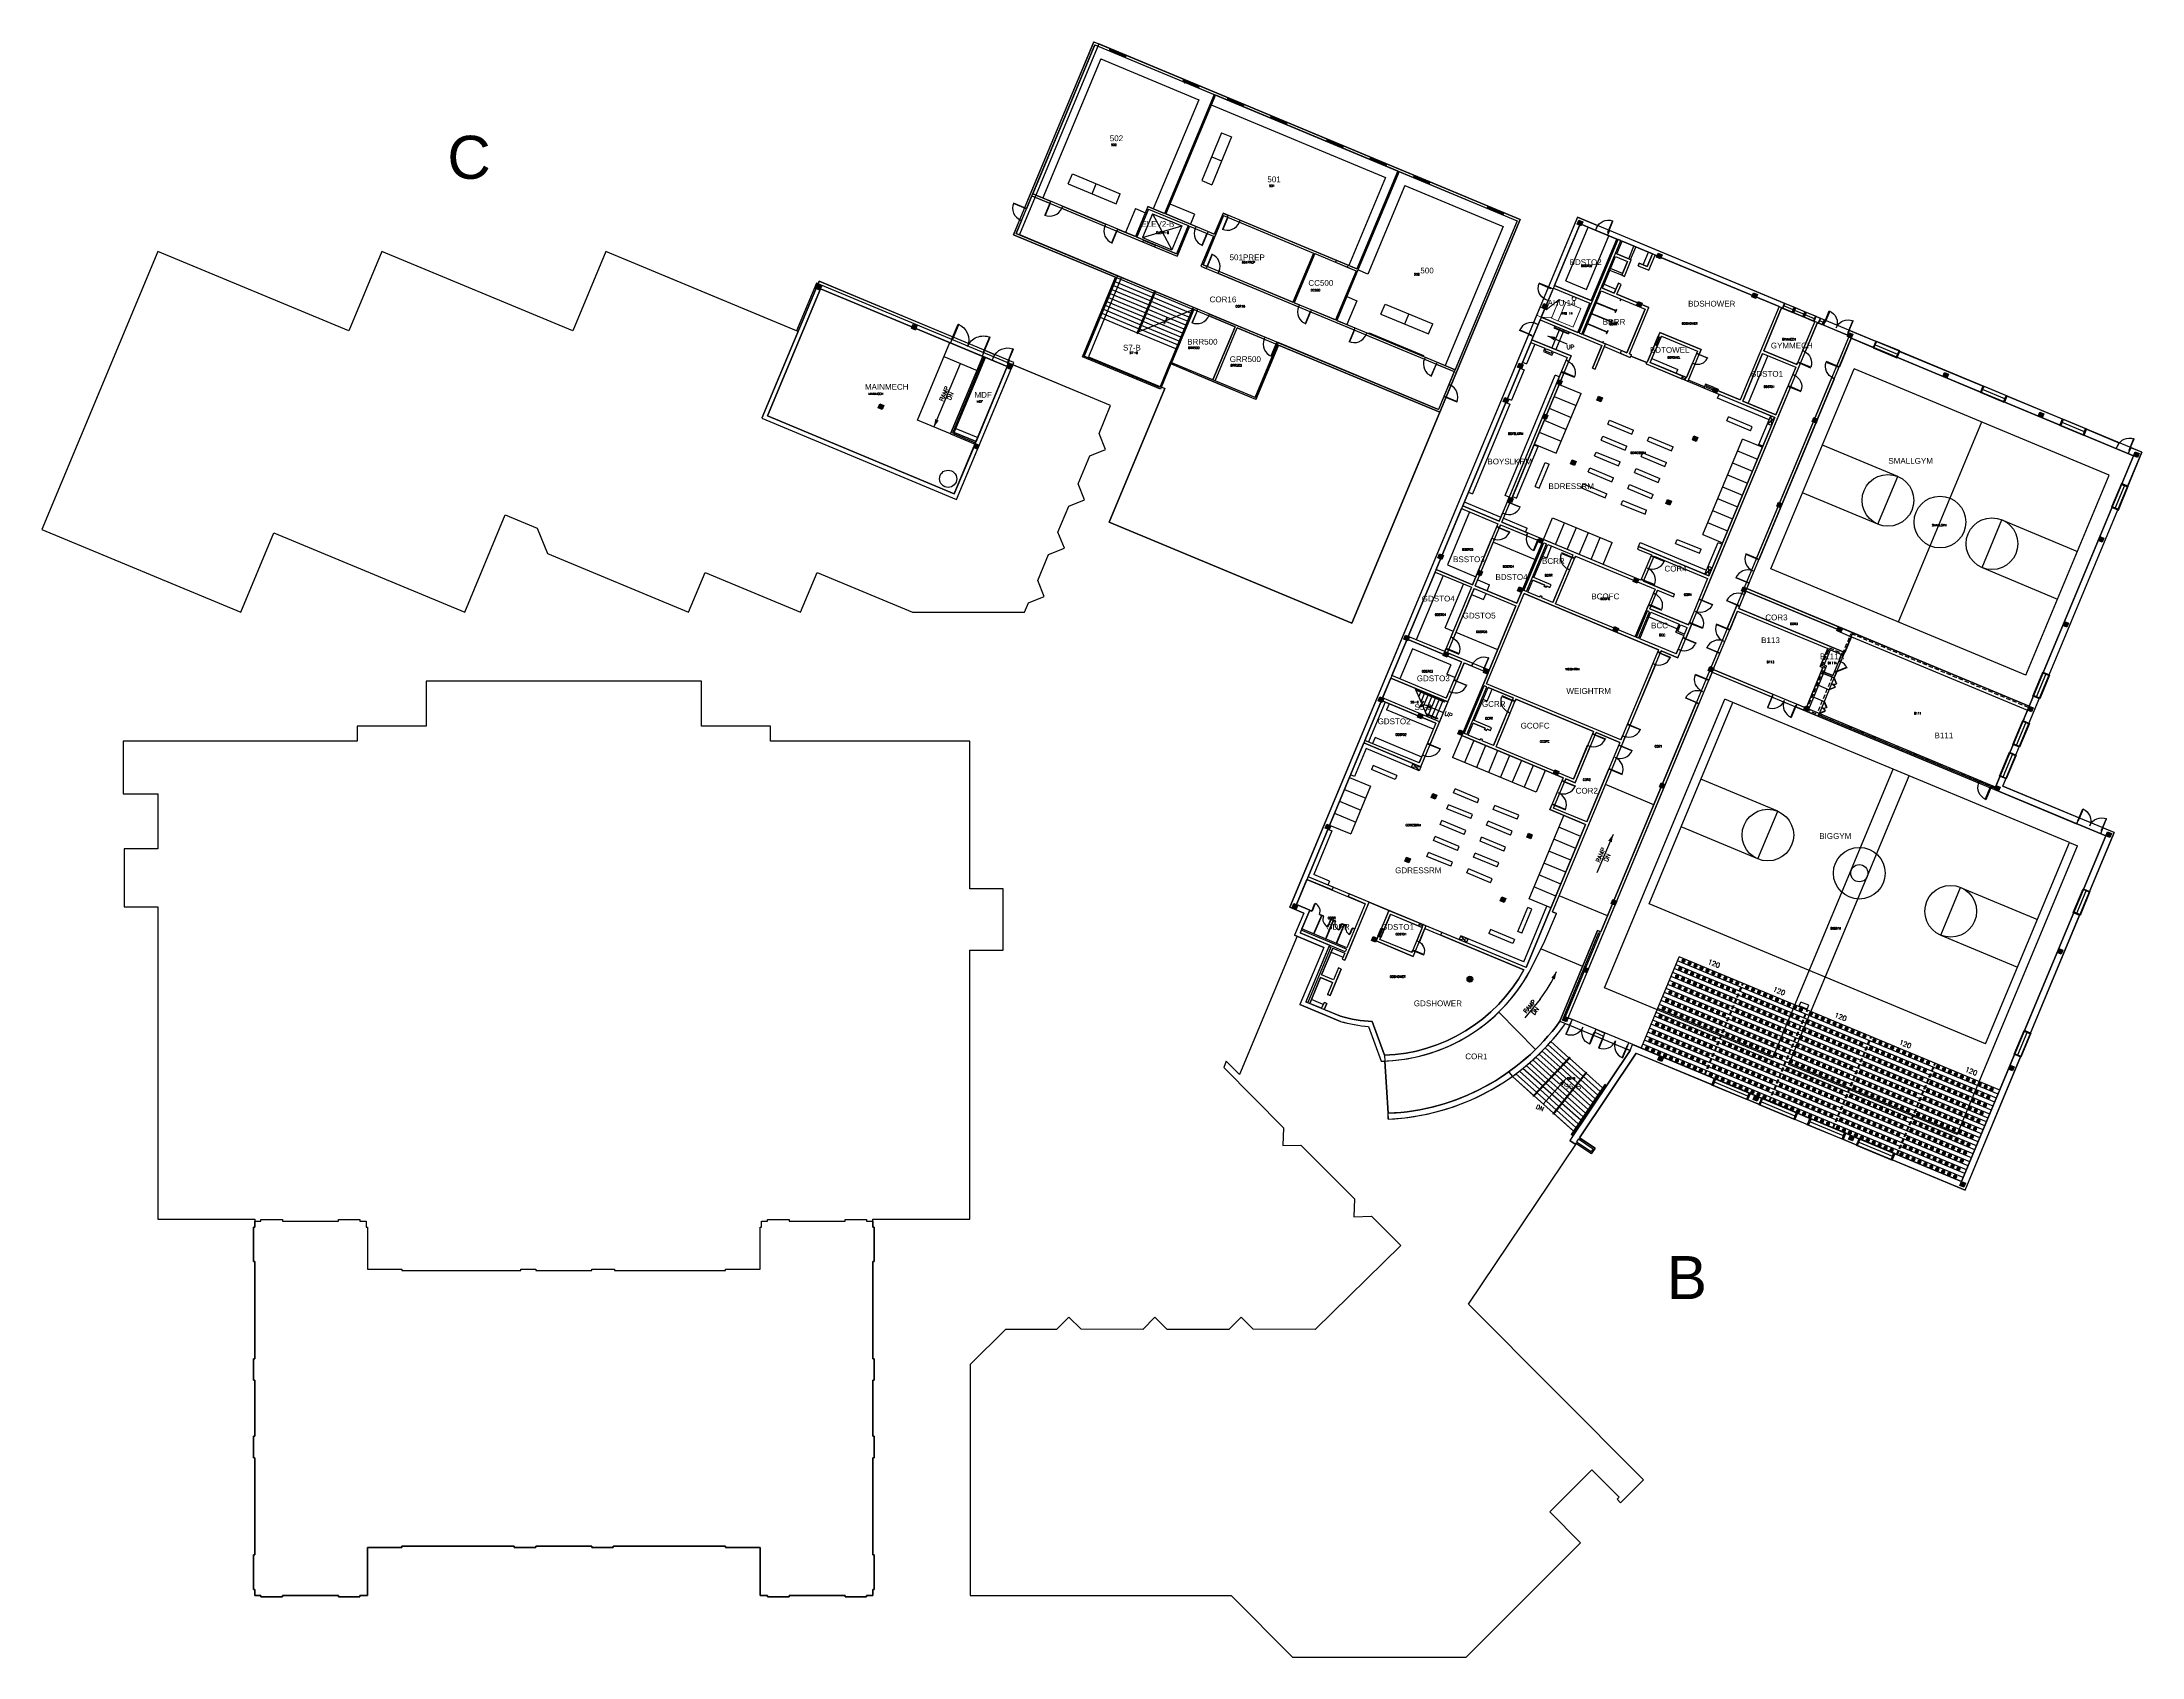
# Model space of a CAD drawing. Header units: inches. Extents: x -13030 to 12419, y -17984 to 4650.
# Drawn here: x -2020 to 3832, y -17980 to -13477 of the extents above; entities that cross this region are included whole.
import ezdxf
from ezdxf.enums import TextEntityAlignment as Align

# ---------------------------------------------------------------- set-up
doc = ezdxf.new("R2010")
doc.units = ezdxf.units.IN
doc.header["$LTSCALE"] = 48
doc.header["$MEASUREMENT"] = 0
doc.linetypes.add('HIDDEN', pattern=[0.375, 0.25, -0.125])
doc.layers.get('0').update_dxf_attribs({"linetype": 'CONTINUOUS'})
doc.layers.get('Defpoints').update_dxf_attribs({"linetype": 'CONTINUOUS'})
for name, color, linetype in [('A-COLS', 1, 'CONTINUOUS'), ('A-COLS-GRID', 41, 'CONTINUOUS'), ('A-DOOR', 30, 'CONTINUOUS'), ('A-FLOR', 41, 'CONTINUOUS'), ('A-FLOR-STRS', 30, 'CONTINUOUS'), ('A-FLR-TPTN', 30, 'CONTINUOUS'), ('A-FURN', 41, 'CONTINUOUS'), ('A-TEXT', 2, 'CONTINUOUS'), ('A-WALLS', 1, 'CONTINUOUS'), ('A-WIN', 30, 'CONTINUOUS'), ('CAFM_BLDG_OTLN', 41, 'CONTINUOUS'), ('CAFM_Gross', 200, 'CONTINUOUS'), ('CAFM_ID', 8, 'CONTINUOUS'), ('CAFM_MeasuredGross', 50, 'CONTINUOUS'), ('CAFM_OLD', 7, 'HIDDEN'), ('CAFM_SPACE', 5, 'CONTINUOUS'), ('CAFM_Space_Label', 7, 'CONTINUOUS'), ('CAFM_SPACE_OLD', 7, 'CONTINUOUS')]:
    doc.layers.add(name, color=color, linetype=linetype)
doc.layers.add('A-FLOR-CAPCY-ASMY-2FT', color=211, linetype='CONTINUOUS', lineweight=25)
doc.layers.add('M-EQPM', color=30, linetype='CONTINUOUS', lineweight=0)
doc.styles.add('CAFM-TXT', font='txt.shx', dxfattribs={"height": 6})
doc.styles.add('CAFM_BLDG-LABL', font='arial.ttf', dxfattribs={"height": 0.5})
doc.styles.add('ROMANS', font='ROMANS.shx')

# ---------------------------------------------------------------- blocks, each defined once
blk = doc.blocks.new('LEADARR2')
blk.add_solid([(0, 0), (1, 0.25), (1, -0.25)])
blk = doc.blocks.new('DR-DOUB')
for p, q in [((0, 0.5), (0.015625, 0.5)), ((0, 0), (0, 0.5)), ((0.015625, 0), (0, 0)), ((0.015625, 0.5), (0.015625, 0)), ((1, 0.5), (0.984375, 0.5)), ((0.984375, 0.5), (0.984375, 0)), ((0.984375, 0), (1, 0)), ((1, 0), (1, 0.5))]:
    blk.add_line(p, q)
for centre, start, end in [((0, 0), 0, 90), ((1, 0), 90, 180)]:
    blk.add_arc(centre, 0.5, start, end)
blk = doc.blocks.new('WN1')
for p, q in [((0, -0.5625), (0, 0.5625)), ((0, 0.5625), (1, 0.5625)), ((1, 0.5625), (1, -0.5625)), ((0, 0.5), (0.03125, 0.5)), ((0.03125, 0.5), (0.03125, -0.5)), ((0.03125, 0), (0.96875, 0)), ((1, 0.5), (0.96875, 0.5)), ((0.96875, -0.5), (0.96875, 0.5)), ((0, -0.5), (0.03125, -0.5)), ((1, -0.5), (0.96875, -0.5)), ((1, -0.5625), (0, -0.5625))]:
    blk.add_line(p, q)
blk = doc.blocks.new('DR-S90')
for p, q in [((0.02, 0), (0.02, 0.97)), ((0.02, 0.97), (0.06, 0.97)), ((0.06, 0), (0.02, 0)), ((0.06, 0.97), (0.06, 0))]:
    blk.add_line(p, q)
blk.add_arc((0.02, 0), 0.97, 360, 87.217)

msp = doc.modelspace()

# ---------------------------------------------------------------- linework, layer by layer
at = {"layer": 'A-COLS'}
for points in [[(2261.8, -13973.6), (2272.9, -13978.2), (2268.3, -13989.3), (2257.2, -13984.7)], [(2483.4, -14065.9), (2494.5, -14070.5), (2489.8, -14081.6), (2478.8, -14077)], [(141, -14153.3), (152.1, -14157.9), (147.5, -14169), (136.4, -14164.4)], [(2164.9, -14206.2), (2176, -14210.8), (2171.4, -14221.9), (2160.3, -14217.3)], [(2427.2, -14200.7), (2438.3, -14205.3), (2433.7, -14216.4), (2422.6, -14211.8)], [(2749.2, -14176.7), (2760.3, -14181.3), (2755.7, -14192.4), (2744.6, -14187.8)], [(406.9, -14264.1), (417.9, -14268.7), (413.3, -14279.8), (402.2, -14275.1)], [(3015.1, -14287.5), (3026.2, -14292.1), (3021.5, -14303.1), (3010.5, -14298.5)], [(672.7, -14374.8), (683.8, -14379.5), (679.2, -14390.5), (668.1, -14385.9)], [(2095.7, -14372.4), (2106.8, -14377), (2102.2, -14388.1), (2091.1, -14383.4)], [(2204.6, -14417.8), (2215.7, -14422.4), (2211.1, -14433.4), (2200, -14428.8)], [(2639.2, -14440.7), (2650.3, -14445.3), (2645.7, -14456.4), (2634.6, -14451.8)], [(3280.9, -14398.2), (3292, -14402.8), (3287.4, -14413.9), (3276.3, -14409.3)], [(314.6, -14485.6), (325.6, -14490.2), (321, -14501.3), (309.9, -14496.7)], [(2055.7, -14468.4), (2066.8, -14473), (2062.2, -14484.1), (2051.1, -14479.4)], [(2317.2, -14464.7), (2328.3, -14469.3), (2323.7, -14480.4), (2312.6, -14475.8)], [(3546.8, -14509), (3557.8, -14513.6), (3553.2, -14524.7), (3542.2, -14520.1)], [(2164.6, -14513.8), (2175.7, -14518.4), (2171.1, -14529.4), (2160, -14524.8)], [(2916.6, -14523.8), (2927.7, -14528.4), (2923.1, -14539.5), (2912, -14534.8)], [(580.4, -14596.4), (591.5, -14601), (586.9, -14612.1), (575.8, -14607.5)], [(2583.1, -14575.4), (2594.2, -14580.1), (2589.5, -14591.1), (2578.5, -14586.5)], [(3812.6, -14619.8), (3823.7, -14624.4), (3819.1, -14635.5), (3808, -14630.8)], [(2243.4, -14641.9), (2254.5, -14646.5), (2249.8, -14657.6), (2238.8, -14653)], [(2067.7, -14746.4), (2078.8, -14751), (2074.2, -14762.1), (2063.1, -14757.4)], [(2509.2, -14752.7), (2520.3, -14757.3), (2515.7, -14768.4), (2504.6, -14763.8)], [(2818.2, -14760.1), (2829.2, -14764.7), (2824.6, -14775.8), (2813.5, -14771.1)], [(2152.6, -14859.8), (2163.7, -14864.4), (2159.1, -14875.4), (2148, -14870.8)], [(3714.1, -14856.1), (3725.2, -14860.7), (3720.6, -14871.8), (3709.5, -14867.1)], [(1874.1, -14904.1), (1885.2, -14908.7), (1880.6, -14919.8), (1869.5, -14915.1)], [(1983.1, -14949.4), (1994.1, -14954.1), (1989.5, -14965.1), (1978.5, -14960.5)], [(2418.5, -14970.5), (2429.5, -14975.1), (2424.9, -14986.2), (2413.8, -14981.6)], [(2095.7, -14996.4), (2106.8, -15001), (2102.1, -15012.1), (2091.1, -15007.4)], [(2719.7, -14996.4), (2730.8, -15001), (2726.1, -15012.1), (2715.1, -15007.5)], [(3615.7, -15092.4), (3626.8, -15097), (3622.1, -15108.1), (3611.1, -15103.5)], [(1779.5, -15131.1), (1790.6, -15135.8), (1786, -15146.8), (1774.9, -15142.2)], [(2361.5, -15107.1), (2372.6, -15111.8), (2368, -15122.8), (2356.9, -15118.2)], [(2985.5, -15107.1), (2996.6, -15111.8), (2992, -15122.8), (2980.9, -15118.2)], [(1888.5, -15176.5), (1899.5, -15181.1), (1894.9, -15192.2), (1883.8, -15187.6)], [(2001.1, -15223.4), (2012.1, -15228.1), (2007.5, -15239.1), (1996.5, -15234.5)], [(2627.4, -15217.9), (2638.5, -15222.5), (2633.8, -15233.6), (2622.8, -15229)], [(1708, -15302.8), (1719.1, -15307.4), (1714.5, -15318.5), (1703.4, -15313.9)], [(2893.2, -15328.7), (2904.3, -15333.3), (2899.7, -15344.4), (2888.6, -15339.8)], [(3517.2, -15328.7), (3528.3, -15333.3), (3523.7, -15344.4), (3512.6, -15339.8)], [(1816.9, -15348.2), (1828, -15352.8), (1823.4, -15363.9), (1812.3, -15359.3)], [(1929.5, -15395.1), (1940.6, -15399.8), (1936, -15410.8), (1924.9, -15406.2)], [(2195.4, -15505.9), (2206.5, -15510.5), (2201.8, -15521.6), (2190.8, -15517)], [(2492, -15542.8), (2503.1, -15547.4), (2498.5, -15558.5), (2487.4, -15553.9)], [(3424.9, -15550.2), (3436, -15554.8), (3431.4, -15565.9), (3420.3, -15561.3)], [(1855.7, -15572.4), (1866.8, -15577), (1862.1, -15588.1), (1851.1, -15583.4)], [(1560.3, -15657.3), (1571.4, -15661.9), (1566.8, -15673), (1555.7, -15668.4)], [(3735.1, -15679.5), (3746.1, -15684.1), (3741.5, -15695.1), (3730.5, -15690.5)], [(2121.5, -15683.1), (2132.6, -15687.8), (2128, -15698.8), (2116.9, -15694.2)], [(1781.8, -15749.6), (1792.9, -15754.2), (1788.3, -15765.3), (1777.2, -15760.7)], [(1468, -15878.8), (1479.1, -15883.4), (1474.5, -15894.5), (1463.4, -15889.9)], [(2047.7, -15860.4), (2058.8, -15865), (2054.1, -15876.1), (2043.1, -15871.4)], [(2356.6, -15867.8), (2367.7, -15872.4), (2363.1, -15883.4), (2352, -15878.8)], [(1689.5, -15971.1), (1700.6, -15975.8), (1696, -15986.8), (1684.9, -15982.2)], [(3599.7, -16004.4), (3610.8, -16009), (3606.1, -16020.1), (3595.1, -16015.5)], [(2278.1, -16056.1), (2289.2, -16060.7), (2284.6, -16071.8), (2273.5, -16067.1)], [(2221.2, -16192.7), (2232.3, -16197.3), (2227.7, -16208.4), (2216.6, -16203.8)], [(2487.1, -16303.4), (2498.1, -16308.1), (2493.5, -16319.1), (2482.5, -16314.5)], [(3464.3, -16329.3), (3475.4, -16333.9), (3470.8, -16345), (3459.7, -16340.4)], [(2752.9, -16414.2), (2764, -16418.8), (2759.4, -16429.9), (2748.3, -16425.3)], [(3018.8, -16525), (3029.8, -16529.6), (3025.2, -16540.7), (3014.1, -16536.1)], [(3328.9, -16654.2), (3340, -16658.8), (3335.4, -16669.9), (3324.3, -16665.3)]]:
    msp.add_lwpolyline(points, close=True, dxfattribs=at)
msp.add_circle((1958.6, -16089.8), 8, dxfattribs=at)
at = {"layer": 'A-COLS-GRID', "const_width": 8}
msp.add_lwpolyline([(1954.9, -16088.2, 1), (1962.3, -16091.3, 1)], format="xyb", close=True, dxfattribs=at)
at = {"layer": 'A-COLS-GRID'}
for points in [[(2261.8, -13973.6), (2272.9, -13978.2), (2257.2, -13984.7), (2268.3, -13989.3)], [(2483.4, -14065.9), (2494.5, -14070.5), (2478.8, -14077), (2489.8, -14081.6)], [(141, -14153.3), (152.1, -14157.9), (136.4, -14164.4), (147.5, -14169)], [(2164.9, -14206.2), (2176, -14210.8), (2160.3, -14217.3), (2171.4, -14221.9)], [(2427.2, -14200.7), (2438.3, -14205.3), (2422.6, -14211.8), (2433.7, -14216.4)], [(2749.2, -14176.7), (2760.3, -14181.3), (2744.6, -14187.8), (2755.7, -14192.4)], [(406.9, -14264.1), (417.9, -14268.7), (402.2, -14275.1), (413.3, -14279.8)], [(3015.1, -14287.5), (3026.2, -14292.1), (3010.5, -14298.5), (3021.5, -14303.1)], [(672.7, -14374.8), (683.8, -14379.5), (668.1, -14385.9), (679.2, -14390.5)], [(2095.7, -14372.4), (2106.8, -14377), (2091.1, -14383.4), (2102.2, -14388.1)], [(2204.6, -14417.8), (2215.7, -14422.4), (2200, -14428.8), (2211.1, -14433.4)], [(2639.2, -14440.7), (2650.3, -14445.3), (2634.6, -14451.8), (2645.7, -14456.4)], [(3280.9, -14398.2), (3292, -14402.8), (3276.3, -14409.3), (3287.4, -14413.9)], [(314.6, -14485.6), (325.6, -14490.2), (309.9, -14496.7), (321, -14501.3)], [(2055.7, -14468.4), (2066.8, -14473), (2051.1, -14479.4), (2062.2, -14484.1)], [(2317.2, -14464.7), (2328.3, -14469.3), (2312.6, -14475.8), (2323.7, -14480.4)], [(3546.8, -14509), (3557.8, -14513.6), (3542.2, -14520.1), (3553.2, -14524.7)], [(2164.6, -14513.8), (2175.7, -14518.4), (2160, -14524.8), (2171.1, -14529.4)], [(2916.6, -14523.8), (2927.7, -14528.4), (2912, -14534.8), (2923.1, -14539.5)], [(580.4, -14596.4), (591.5, -14601), (575.8, -14607.5), (586.9, -14612.1)], [(2583.1, -14575.4), (2594.2, -14580.1), (2578.5, -14586.5), (2589.5, -14591.1)], [(3812.6, -14619.8), (3823.7, -14624.4), (3808, -14630.8), (3819.1, -14635.5)], [(2243.4, -14641.9), (2254.5, -14646.5), (2238.8, -14653), (2249.8, -14657.6)], [(2067.7, -14746.4), (2078.8, -14751), (2063.1, -14757.4), (2074.2, -14762.1)], [(2509.2, -14752.7), (2520.3, -14757.3), (2504.6, -14763.8), (2515.7, -14768.4)], [(2818.2, -14760.1), (2829.2, -14764.7), (2813.5, -14771.1), (2824.6, -14775.8)], [(2152.6, -14859.8), (2163.7, -14864.4), (2148, -14870.8), (2159.1, -14875.4)], [(3714.1, -14856.1), (3725.2, -14860.7), (3709.5, -14867.1), (3720.6, -14871.8)], [(1874.1, -14904.1), (1885.2, -14908.7), (1869.5, -14915.1), (1880.6, -14919.8)], [(1983.1, -14949.4), (1994.1, -14954.1), (1978.5, -14960.5), (1989.5, -14965.1)], [(2418.5, -14970.5), (2429.5, -14975.1), (2413.8, -14981.6), (2424.9, -14986.2)], [(2095.7, -14996.4), (2106.8, -15001), (2091.1, -15007.4), (2102.1, -15012.1)], [(2719.7, -14996.4), (2730.8, -15001), (2715.1, -15007.5), (2726.1, -15012.1)], [(3615.7, -15092.4), (3626.8, -15097), (3611.1, -15103.5), (3622.1, -15108.1)], [(1779.5, -15131.1), (1790.6, -15135.8), (1774.9, -15142.2), (1786, -15146.8)], [(2361.5, -15107.1), (2372.6, -15111.8), (2356.9, -15118.2), (2368, -15122.8)], [(2985.5, -15107.1), (2996.6, -15111.8), (2980.9, -15118.2), (2992, -15122.8)], [(1888.5, -15176.5), (1899.5, -15181.1), (1883.8, -15187.6), (1894.9, -15192.2)], [(2001.1, -15223.4), (2012.1, -15228.1), (1996.5, -15234.5), (2007.5, -15239.1)], [(2627.4, -15217.9), (2638.5, -15222.5), (2622.8, -15229), (2633.8, -15233.6)], [(1708, -15302.8), (1719.1, -15307.4), (1703.4, -15313.9), (1714.5, -15318.5)], [(2893.2, -15328.7), (2904.3, -15333.3), (2888.6, -15339.8), (2899.7, -15344.4)], [(3517.2, -15328.7), (3528.3, -15333.3), (3512.6, -15339.8), (3523.7, -15344.4)], [(1816.9, -15348.2), (1828, -15352.8), (1812.3, -15359.3), (1823.4, -15363.9)], [(1929.5, -15395.1), (1940.6, -15399.8), (1924.9, -15406.2), (1936, -15410.8)], [(2195.4, -15505.9), (2206.5, -15510.5), (2190.8, -15517), (2201.8, -15521.6)], [(2492, -15542.8), (2503.1, -15547.4), (2487.4, -15553.9), (2498.5, -15558.5)], [(3424.9, -15550.2), (3436, -15554.8), (3420.3, -15561.3), (3431.4, -15565.9)], [(1855.7, -15572.4), (1866.8, -15577), (1851.1, -15583.4), (1862.1, -15588.1)], [(1560.3, -15657.3), (1571.4, -15661.9), (1555.7, -15668.4), (1566.8, -15673)], [(3735.1, -15679.5), (3746.1, -15684.1), (3730.5, -15690.5), (3741.5, -15695.1)], [(2121.5, -15683.1), (2132.6, -15687.8), (2116.9, -15694.2), (2128, -15698.8)], [(1781.8, -15749.6), (1792.9, -15754.2), (1777.2, -15760.7), (1788.3, -15765.3)], [(1468, -15878.8), (1479.1, -15883.4), (1463.4, -15889.9), (1474.5, -15894.5)], [(2047.7, -15860.4), (2058.8, -15865), (2043.1, -15871.4), (2054.1, -15876.1)], [(2356.6, -15867.8), (2367.7, -15872.4), (2352, -15878.8), (2363.1, -15883.4)], [(1689.5, -15971.1), (1700.6, -15975.8), (1684.9, -15982.2), (1696, -15986.8)], [(3599.7, -16004.4), (3610.8, -16009), (3595.1, -16015.5), (3606.1, -16020.1)], [(2278.1, -16056.1), (2289.2, -16060.7), (2273.5, -16067.1), (2284.6, -16071.8)], [(2221.2, -16192.7), (2232.3, -16197.3), (2216.6, -16203.8), (2227.7, -16208.4)], [(2487.1, -16303.4), (2498.1, -16308.1), (2482.5, -16314.5), (2493.5, -16319.1)], [(3464.3, -16329.3), (3475.4, -16333.9), (3459.7, -16340.4), (3470.8, -16345)], [(2752.9, -16414.2), (2764, -16418.8), (2748.3, -16425.3), (2759.4, -16429.9)], [(3018.8, -16525), (3029.8, -16529.6), (3014.1, -16536.1), (3025.2, -16540.7)], [(3328.9, -16654.2), (3340, -16658.8), (3324.3, -16665.3), (3335.4, -16669.9)]]:
    msp.add_solid(points, dxfattribs=at)
at = {"layer": 'A-DOOR'}
for p, q in [((720.5, -13940.7), (686.9, -13926.7)), ((788.1, -13926.6), (774.1, -13960.2)), ((789, -13926.9), (775, -13960.6)), ((787.6, -13926.7), (789.3, -13927.4)), ((720.2, -13941.6), (686.5, -13927.6)), ((1283.1, -13965.9), (1269.1, -13999.6)), ((1284, -13966.3), (1270, -14000)), ((973.7, -14003.6), (959.6, -14037.3)), ((974.5, -14004), (960.5, -14037.7)), ((974.8, -14004.5), (973.1, -14003.8)), ((1046.4, -14034.3), (1079.7, -14048.1)), ((1048.4, -14029.5), (1081.7, -14043.3)), ((1225.7, -14010.5), (1211.7, -14044.1)), ((1226.6, -14010.8), (1212.6, -14044.5)), ((1226, -14101.9), (1227.7, -14102.6)), ((1226.3, -14102.4), (1240.3, -14068.7)), ((1227.1, -14102.7), (1241.1, -14069)), ((1223.7, -14108.1), (1223.9, -14108.2)), ((1198.2, -14226.4), (1184.2, -14260.1)), ((1199.1, -14226.7), (1185.1, -14260.4)), ((1197.7, -14226.5), (1199.4, -14227.2)), ((1513.7, -14228.8), (1499.7, -14262.5)), ((1514.6, -14229.2), (1500.5, -14262.8)), ((1514.8, -14229.6), (1513.2, -14228.9)), ((1417.7, -14319.2), (1403.7, -14352.8)), ((1418.6, -14319.5), (1404.5, -14353.2)), ((1418.9, -14320), (1417.2, -14319.3)), ((1635.9, -14279.2), (1621.8, -14312.9)), ((1636.7, -14279.6), (1622.7, -14313.3)), ((1635.3, -14279.4), (1637, -14280.1)), ((1864.2, -14374.9), (1850.2, -14408.5)), ((1865.1, -14375.2), (1851.1, -14408.9)), ((1865.4, -14375.7), (1863.7, -14375)), ((1889, -14466.6), (1922.7, -14480.6)), ((1889.4, -14465.7), (1923, -14479.8))]:
    msp.add_line(p, q, dxfattribs=at)
for points in [[(2987.6, -15201.2), (2986.9, -15203), (2992.4, -15205.3), (2993.2, -15203.5)], [(2989.7, -15204.6), (2989.8, -15204.3), (2990.8, -15204.7), (2990.6, -15205)], [(2974.1, -15250.2), (2980.6, -15266.1), (2980, -15266.2), (2973.6, -15250.5)], [(2974.5, -15232.6), (2975.3, -15230.7), (2980.9, -15233), (2980.1, -15234.9)], [(2980.9, -15233), (2980.1, -15231.4), (3007.9, -15220), (3008.6, -15221.6)], [(2945.8, -15317.1), (2946.4, -15316.8), (2952.9, -15332.6), (2952.3, -15332.8)], [(2960.6, -15282.6), (2976.4, -15276.1), (2976.1, -15275.5), (2960.5, -15282)], [(2932.7, -15348.5), (2932.9, -15349.1), (2948.8, -15342.6), (2948.5, -15342.1)], [(3377.6, -15535.5), (3379.4, -15536.2), (3378.7, -15537.9), (3379.3, -15538.2), (3378, -15541.2), (3377.4, -15541), (3376.7, -15542.7), (3374.9, -15541.9)], [(3410, -15556.5), (3396.1, -15589.7), (3394.3, -15589), (3408.1, -15555.7)], [(3411.8, -15557.3), (3410, -15556.5), (3410.7, -15554.8), (3410.1, -15554.6), (3411.4, -15551.5), (3411.9, -15551.8), (3412.7, -15550.1), (3414.5, -15550.8)]]:
    msp.add_lwpolyline(points, close=True, dxfattribs=at)
for points in [[(3008.6, -15221.6, 0.194702), (2992.4, -15205.3, -5.565365)], [(2967, -15266.3, 0.200082), (2980.6, -15266.1, -5.652456)], [(2967, -15266.3, -0.200082), (2976.4, -15276.1, 5.652456)], [(2939.3, -15332.8, 0.187857), (2952.3, -15332.8, -0.435498)], [(2939.3, -15332.8, -0.199846), (2948.5, -15342.1, 0.435498)], [(3396.5, -15588.8, -0.40684), (3376.7, -15542.7, 1.176451)]]:
    msp.add_lwpolyline(points, format="xyb", dxfattribs=at)
for points in [[(2978.3, -15232), (2978.4, -15231.7), (2979.4, -15232.1)], [(2979.4, -15232.1), (2979.2, -15232.4)]]:
    msp.add_lwpolyline(points, dxfattribs=at)
for centre, start, end in [((720.5, -13940.7), 156.07871, 247.38), ((788.1, -13926.6), 246.07871, 337.38), ((1283.1, -13965.9), 246.07871, 337.38), ((974.5, -14004), 157.38, 248.68129), ((1226.6, -14010.8), 157.38, 248.68129), ((1226.3, -14102.4), 337.38, 68.68129), ((1514.6, -14229.2), 157.38, 248.68129), ((1198.2, -14226.4), 246.07871, 337.38), ((1418.6, -14319.5), 157.38, 248.68129), ((1635.9, -14279.2), 246.07871, 337.38), ((1865.1, -14375.2), 157.38, 248.68129), ((1889, -14466.6), 336.07871, 67.38)]:
    msp.add_arc(centre, 36, start, end, dxfattribs=at)
at = {"layer": 'A-FLOR'}
for p, q in [((2796.9, -14946.2), (3029.2, -14388.7)), ((3740, -14684.8), (3029.2, -14388.7)), ((3384.6, -14536.8), (3152.3, -15094.3)), ((3151.2, -14688.7), (2940.8, -14601)), ((3507.7, -15242.4), (3740, -14684.8)), ((3095.8, -14821.6), (2885.4, -14733.9)), ((3095.8, -14821.6), (3151.2, -14688.7)), ((3385.7, -14942.4), (3441.1, -14809.5)), ((3441.1, -14809.5), (3651.5, -14897.1)), ((3507.7, -15242.4), (2796.9, -14946.2)), ((3385.7, -14942.4), (3596.1, -15030.1)), ((2334.1, -16114.1), (2669.5, -15309.1)), ((2457.8, -15879.6), (2691.7, -15318.4)), ((2691.7, -15318.4), (2669.5, -15309.1)), ((3629.5, -15709.1), (2691.7, -15318.4)), ((2803.1, -16309.5), (3138.5, -15504.5)), ((2816.6, -15621.8), (2602.5, -15532.5)), ((2847.4, -16327.9), (3182.8, -15523)), ((2761.2, -15754.7), (2816.6, -15621.8)), ((2761.2, -15754.7), (2547.1, -15665.4)), ((3316.3, -16523.3), (3651.7, -15718.4)), ((3395.7, -16270.4), (3629.5, -15709.1)), ((3629.5, -15709.1), (3651.7, -15718.4)), ((3270.8, -15967), (3326.1, -15834.1)), ((3326.1, -15834.1), (3540.3, -15923.3)), ((3395.7, -16270.4), (2457.8, -15879.6)), ((3270.8, -15967), (3484.9, -16056.2)), ((2803.1, -16309.5), (2334.1, -16114.1)), ((2876.5, -16164.5), (2881.1, -16153.5)), ((2898.6, -16173.8), (2876.5, -16164.5)), ((2903.2, -16162.7), (2881.1, -16153.5)), ((2898.6, -16173.8), (2903.2, -16162.7)), ((3316.3, -16523.3), (2847.4, -16327.9))]:
    msp.add_line(p, q, dxfattribs=at)
for centre, radius in [((3123.5, -14755.1), 72), ((3268.5, -14815.5), 72), ((3413.4, -14875.9), 72), ((2788.9, -15688.2), 72), ((3043.7, -15794.4), 72), ((3043.7, -15794.4), 24), ((3298.5, -15900.5), 72)]:
    msp.add_circle(centre, radius, dxfattribs=at)
at = {"layer": 'A-FLOR-CAPCY-ASMY-2FT', "const_width": 6}
for points in [[(2551.4, -16039.5, 1), (2556.9, -16037.1, 1)], [(2533, -16083.8, 1), (2538.5, -16081.4, 1)], [(2542.2, -16061.7, 1), (2547.7, -16059.3, 1)], [(2549.6, -16090.8, 1), (2555.1, -16088.4, 1)], [(2558.8, -16068.6, 1), (2564.3, -16066.2, 1)], [(2566.2, -16097.7, 1), (2571.7, -16095.3, 1)], [(2568.1, -16046.4, 1), (2573.6, -16044.1, 1)], [(2575.4, -16075.5, 1), (2580.9, -16073.1, 1)], [(2584.7, -16053.4, 1), (2590.2, -16051, 1)], [(2592.1, -16082.4, 1), (2597.6, -16080.1, 1)], [(2601.3, -16060.3, 1), (2606.8, -16057.9, 1)], [(2608.7, -16089.4, 1), (2614.2, -16087, 1)], [(2617.9, -16067.2, 1), (2623.4, -16064.8, 1)], [(2625.3, -16096.3, 1), (2630.8, -16093.9, 1)], [(2634.5, -16074.1, 1), (2640, -16071.8, 1)], [(2651.1, -16081.1, 1), (2656.6, -16078.7, 1)], [(2667.7, -16088, 1), (2673.3, -16085.6, 1)], [(2684.4, -16094.9, 1), (2689.9, -16092.5, 1)], [(2505.3, -16150.3, 1), (2510.8, -16147.9, 1)], [(2514.5, -16128.1, 1), (2520, -16125.8, 1)], [(2521.9, -16157.2, 1), (2527.4, -16154.8, 1)], [(2523.7, -16106, 1), (2529.3, -16103.6, 1)], [(2531.1, -16135.1, 1), (2536.6, -16132.7, 1)], [(2540.4, -16112.9, 1), (2545.9, -16110.5, 1)], [(2547.7, -16142, 1), (2553.3, -16139.6, 1)], [(2557, -16119.8, 1), (2562.5, -16117.4, 1)], [(2564.4, -16148.9, 1), (2569.9, -16146.5, 1)], [(2573.6, -16126.8, 1), (2579.1, -16124.4, 1)], [(2581, -16155.8, 1), (2586.5, -16153.4, 1)], [(2582.8, -16104.6, 1), (2588.3, -16102.2, 1)], [(2590.2, -16133.7, 1), (2595.7, -16131.3, 1)], [(2599.4, -16111.5, 1), (2604.9, -16109.1, 1)], [(2606.8, -16140.6, 1), (2612.3, -16138.2, 1)], [(2616.1, -16118.4, 1), (2621.6, -16116.1, 1)], [(2623.4, -16147.5, 1), (2628.9, -16145.1, 1)], [(2632.7, -16125.4, 1), (2638.2, -16123, 1)], [(2640.1, -16154.4, 1), (2645.6, -16152.1, 1)], [(2641.9, -16103.2, 1), (2647.4, -16100.8, 1)], [(2649.3, -16132.3, 1), (2654.8, -16129.9, 1)], [(2658.5, -16110.1, 1), (2664, -16107.8, 1)], [(2665.9, -16139.2, 1), (2671.4, -16136.8, 1)], [(2675.1, -16117.1, 1), (2680.6, -16114.7, 1)], [(2682.5, -16146.1, 1), (2688, -16143.8, 1)], [(2691.7, -16124, 1), (2697.3, -16121.6, 1)], [(2701, -16101.8, 1), (2706.5, -16099.4, 1)], [(2710.1, -16157.8, 1), (2715.7, -16155.4, 1)], [(2719.4, -16135.6, 1), (2724.9, -16133.3, 1)], [(2728.6, -16113.5, 1), (2734.1, -16111.1, 1)], [(2736, -16142.6, 1), (2741.5, -16140.2, 1)], [(2745.2, -16120.4, 1), (2750.7, -16118, 1)], [(2752.6, -16149.5, 1), (2758.1, -16147.1, 1)], [(2761.8, -16127.3, 1), (2767.3, -16125, 1)], [(2769.2, -16156.4, 1), (2774.7, -16154, 1)], [(2778.5, -16134.3, 1), (2784, -16131.9, 1)], [(2795.1, -16141.2, 1), (2800.6, -16138.8, 1)], [(2811.7, -16148.1, 1), (2817.2, -16145.7, 1)], [(2828.3, -16155, 1), (2833.8, -16152.7, 1)], [(2477.6, -16216.8, 1), (2483.1, -16214.4, 1)], [(2486.8, -16194.6, 1), (2492.3, -16192.2, 1)], [(2496.1, -16172.4, 1), (2501.6, -16170.1, 1)], [(2503.4, -16201.5, 1), (2508.9, -16199.1, 1)], [(2512.7, -16179.4, 1), (2518.2, -16177, 1)], [(2520.1, -16208.4, 1), (2525.6, -16206.1, 1)], [(2529.3, -16186.3, 1), (2534.8, -16183.9, 1)], [(2536.7, -16215.4, 1), (2542.2, -16213, 1)], [(2538.5, -16164.1, 1), (2544, -16161.8, 1)], [(2545.9, -16193.2, 1), (2551.4, -16190.8, 1)], [(2555.1, -16171.1, 1), (2560.6, -16168.7, 1)], [(2562.5, -16200.1, 1), (2568, -16197.8, 1)], [(2571.7, -16178, 1), (2577.3, -16175.6, 1)], [(2579.1, -16207.1, 1), (2584.6, -16204.7, 1)], [(2588.4, -16184.9, 1), (2593.9, -16182.5, 1)], [(2595.7, -16214, 1), (2601.3, -16211.6, 1)], [(2597.6, -16162.8, 1), (2603.1, -16160.4, 1)], [(2605, -16191.8, 1), (2610.5, -16189.4, 1)], [(2614.2, -16169.7, 1), (2619.7, -16167.3, 1)], [(2621.6, -16198.8, 1), (2627.1, -16196.4, 1)], [(2630.8, -16176.6, 1), (2636.3, -16174.2, 1)], [(2638.2, -16205.7, 1), (2643.7, -16203.3, 1)], [(2647.4, -16183.5, 1), (2652.9, -16181.1, 1)], [(2654.8, -16212.6, 1), (2660.3, -16210.2, 1)], [(2656.7, -16161.4, 1), (2662.2, -16159, 1)], [(2664.1, -16190.4, 1), (2669.6, -16188.1, 1)], [(2673.3, -16168.3, 1), (2678.8, -16165.9, 1)], [(2691.7, -16202.1, 1), (2697.2, -16199.7, 1)], [(2700.9, -16180, 1), (2706.4, -16177.6, 1)], [(2708.3, -16209, 1), (2713.8, -16206.7, 1)], [(2717.5, -16186.9, 1), (2723, -16184.5, 1)], [(2724.9, -16216, 1), (2730.4, -16213.6, 1)], [(2726.8, -16164.7, 1), (2732.3, -16162.3, 1)], [(2734.1, -16193.8, 1), (2739.7, -16191.4, 1)], [(2743.4, -16171.6, 1), (2748.9, -16169.3, 1)], [(2750.8, -16200.7, 1), (2756.3, -16198.3, 1)], [(2760, -16178.6, 1), (2765.5, -16176.2, 1)], [(2767.4, -16207.6, 1), (2772.9, -16205.3, 1)], [(2776.6, -16185.5, 1), (2782.1, -16183.1, 1)], [(2784, -16214.6, 1), (2789.5, -16212.2, 1)], [(2785.8, -16163.3, 1), (2791.3, -16161, 1)], [(2793.2, -16192.4, 1), (2798.7, -16190, 1)], [(2802.5, -16170.3, 1), (2808, -16167.9, 1)], [(2809.8, -16199.3, 1), (2815.3, -16197, 1)], [(2819.1, -16177.2, 1), (2824.6, -16174.8, 1)], [(2826.5, -16206.3, 1), (2832, -16203.9, 1)], [(2835.7, -16184.1, 1), (2841.2, -16181.7, 1)], [(2843.1, -16213.2, 1), (2848.6, -16210.8, 1)], [(2844.9, -16162, 1), (2850.4, -16159.6, 1)], [(2852.3, -16191, 1), (2857.8, -16188.7, 1)], [(2861.5, -16168.9, 1), (2867, -16166.5, 1)], [(2868.9, -16198, 1), (2874.4, -16195.6, 1)], [(2878.1, -16175.8, 1), (2883.7, -16173.4, 1)], [(2896.6, -16209.6, 1), (2902.1, -16207.2, 1)], [(2905.8, -16187.5, 1), (2911.3, -16185.1, 1)], [(2913.2, -16216.5, 1), (2918.7, -16214.2, 1)], [(2922.4, -16194.4, 1), (2927.9, -16192, 1)], [(2939, -16201.3, 1), (2944.5, -16198.9, 1)], [(2955.6, -16208.2, 1), (2961.1, -16205.9, 1)], [(2972.2, -16215.2, 1), (2977.8, -16212.8, 1)], [(2459.1, -16261.1, 1), (2464.6, -16258.7, 1)], [(2468.4, -16238.9, 1), (2473.9, -16236.5, 1)], [(2475.7, -16268, 1), (2481.3, -16265.6, 1)], [(2485, -16245.8, 1), (2490.5, -16243.4, 1)], [(2492.4, -16274.9, 1), (2497.9, -16272.5, 1)], [(2494.2, -16223.7, 1), (2499.7, -16221.3, 1)], [(2501.6, -16252.8, 1), (2507.1, -16250.4, 1)], [(2510.8, -16230.6, 1), (2516.3, -16228.2, 1)], [(2518.2, -16259.7, 1), (2523.7, -16257.3, 1)], [(2527.4, -16237.5, 1), (2532.9, -16235.1, 1)], [(2534.8, -16266.6, 1), (2540.3, -16264.2, 1)], [(2544.1, -16244.4, 1), (2549.6, -16242.1, 1)], [(2551.4, -16273.5, 1), (2556.9, -16271.1, 1)], [(2553.3, -16222.3, 1), (2558.8, -16219.9, 1)], [(2560.7, -16251.4, 1), (2566.2, -16249, 1)], [(2569.9, -16229.2, 1), (2575.4, -16226.8, 1)], [(2577.3, -16258.3, 1), (2582.8, -16255.9, 1)], [(2586.5, -16236.1, 1), (2592, -16233.8, 1)], [(2593.9, -16265.2, 1), (2599.4, -16262.8, 1)], [(2603.1, -16243.1, 1), (2608.6, -16240.7, 1)], [(2610.5, -16272.1, 1), (2616, -16269.8, 1)], [(2612.4, -16220.9, 1), (2617.9, -16218.5, 1)], [(2619.7, -16250, 1), (2625.3, -16247.6, 1)], [(2629, -16227.8, 1), (2634.5, -16225.4, 1)], [(2636.4, -16256.9, 1), (2641.9, -16254.5, 1)], [(2645.6, -16234.8, 1), (2651.1, -16232.4, 1)], [(2664, -16268.6, 1), (2669.5, -16266.2, 1)], [(2673.2, -16246.4, 1), (2678.7, -16244, 1)], [(2682.5, -16224.3, 1), (2688, -16221.9, 1)], [(2689.8, -16253.3, 1), (2695.3, -16251, 1)], [(2699.1, -16231.2, 1), (2704.6, -16228.8, 1)], [(2706.5, -16260.3, 1), (2712, -16257.9, 1)], [(2715.7, -16238.1, 1), (2721.2, -16235.7, 1)], [(2723.1, -16267.2, 1), (2728.6, -16264.8, 1)], [(2732.3, -16245, 1), (2737.8, -16242.7, 1)], [(2739.7, -16274.1, 1), (2745.2, -16271.7, 1)], [(2741.5, -16222.9, 1), (2747, -16220.5, 1)], [(2748.9, -16252, 1), (2754.4, -16249.6, 1)], [(2758.1, -16229.8, 1), (2763.7, -16227.4, 1)], [(2765.5, -16258.9, 1), (2771, -16256.5, 1)], [(2774.8, -16236.7, 1), (2780.3, -16234.3, 1)], [(2782.1, -16265.8, 1), (2787.7, -16263.4, 1)], [(2791.4, -16243.6, 1), (2796.9, -16241.3, 1)], [(2798.8, -16272.7, 1), (2804.3, -16270.3, 1)], [(2800.6, -16221.5, 1), (2806.1, -16219.1, 1)], [(2808, -16250.6, 1), (2813.5, -16248.2, 1)], [(2817.2, -16228.4, 1), (2822.7, -16226, 1)], [(2824.6, -16257.5, 1), (2830.1, -16255.1, 1)], [(2833.8, -16235.3, 1), (2839.3, -16233, 1)], [(2841.2, -16264.4, 1), (2846.7, -16262, 1)], [(2850.5, -16242.3, 1), (2856, -16239.9, 1)], [(2859.7, -16220.1, 1), (2865.2, -16217.7, 1)], [(2878.1, -16253.9, 1), (2883.6, -16251.5, 1)], [(2887.3, -16231.8, 1), (2892.8, -16229.4, 1)], [(2894.7, -16260.9, 1), (2900.2, -16258.5, 1)], [(2903.9, -16238.7, 1), (2909.4, -16236.3, 1)], [(2911.3, -16267.8, 1), (2916.8, -16265.4, 1)], [(2920.6, -16245.6, 1), (2926.1, -16243.2, 1)], [(2927.9, -16274.7, 1), (2933.4, -16272.3, 1)], [(2929.8, -16223.5, 1), (2935.3, -16221.1, 1)], [(2937.2, -16252.5, 1), (2942.7, -16250.2, 1)], [(2946.4, -16230.4, 1), (2951.9, -16228, 1)], [(2953.8, -16259.5, 1), (2959.3, -16257.1, 1)], [(2963, -16237.3, 1), (2968.5, -16234.9, 1)], [(2970.4, -16266.4, 1), (2975.9, -16264, 1)], [(2979.6, -16244.2, 1), (2985.1, -16241.9, 1)], [(2987, -16273.3, 1), (2992.5, -16270.9, 1)], [(2988.9, -16222.1, 1), (2994.4, -16219.7, 1)], [(2996.2, -16251.2, 1), (3001.8, -16248.8, 1)], [(3005.5, -16229, 1), (3011, -16226.6, 1)], [(3012.9, -16258.1, 1), (3018.4, -16255.7, 1)], [(3022.1, -16235.9, 1), (3027.6, -16233.5, 1)], [(3029.5, -16265, 1), (3035, -16262.6, 1)], [(3038.7, -16242.9, 1), (3044.2, -16240.5, 1)], [(3046.1, -16271.9, 1), (3051.6, -16269.5, 1)], [(3055.3, -16249.8, 1), (3060.8, -16247.4, 1)], [(3083, -16261.4, 1), (3088.5, -16259.1, 1)], [(3099.6, -16268.4, 1), (3105.1, -16266, 1)], [(3116.2, -16275.3, 1), (3121.7, -16272.9, 1)], [(2449.9, -16283.2, 1), (2455.4, -16280.8, 1)], [(2466.5, -16290.1, 1), (2472, -16287.8, 1)], [(2483.1, -16297.1, 1), (2488.6, -16294.7, 1)], [(2499.7, -16304, 1), (2505.3, -16301.6, 1)], [(2509, -16281.8, 1), (2514.5, -16279.4, 1)], [(2516.4, -16310.9, 1), (2521.9, -16308.5, 1)], [(2525.6, -16288.8, 1), (2531.1, -16286.4, 1)], [(2533, -16317.8, 1), (2538.5, -16315.4, 1)], [(2542.2, -16295.7, 1), (2547.7, -16293.3, 1)], [(2549.6, -16324.8, 1), (2555.1, -16322.4, 1)], [(2558.8, -16302.6, 1), (2564.3, -16300.2, 1)], [(2566.2, -16331.7, 1), (2571.7, -16329.3, 1)], [(2568.1, -16280.4, 1), (2573.6, -16278.1, 1)], [(2575.4, -16309.5, 1), (2580.9, -16307.1, 1)], [(2584.7, -16287.4, 1), (2590.2, -16285, 1)], [(2592.1, -16316.4, 1), (2597.6, -16314.1, 1)], [(2601.3, -16294.3, 1), (2606.8, -16291.9, 1)], [(2608.7, -16323.4, 1), (2614.2, -16321, 1)], [(2617.9, -16301.2, 1), (2623.4, -16298.8, 1)], [(2627.1, -16279.1, 1), (2632.6, -16276.7, 1)], [(2645.5, -16312.9, 1), (2651, -16310.5, 1)], [(2654.8, -16290.7, 1), (2660.3, -16288.3, 1)], [(2662.1, -16319.8, 1), (2667.7, -16317.4, 1)], [(2671.4, -16297.6, 1), (2676.9, -16295.3, 1)], [(2678.8, -16326.7, 1), (2684.3, -16324.3, 1)], [(2680.6, -16275.5, 1), (2686.1, -16273.1, 1)], [(2688, -16304.6, 1), (2693.5, -16302.2, 1)], [(2695.4, -16333.6, 1), (2700.9, -16331.3, 1)], [(2697.2, -16282.4, 1), (2702.7, -16280, 1)], [(2704.6, -16311.5, 1), (2710.1, -16309.1, 1)], [(2713.8, -16289.3, 1), (2719.3, -16287, 1)], [(2721.2, -16318.4, 1), (2726.7, -16316, 1)], [(2730.5, -16296.3, 1), (2736, -16293.9, 1)], [(2737.8, -16325.3, 1), (2743.3, -16323, 1)], [(2747.1, -16303.2, 1), (2752.6, -16300.8, 1)], [(2754.5, -16332.3, 1), (2760, -16329.9, 1)], [(2756.3, -16281, 1), (2761.8, -16278.7, 1)], [(2763.7, -16310.1, 1), (2769.2, -16307.7, 1)], [(2772.9, -16288, 1), (2778.4, -16285.6, 1)], [(2780.3, -16317, 1), (2785.8, -16314.7, 1)], [(2789.5, -16294.9, 1), (2795, -16292.5, 1)], [(2796.9, -16324, 1), (2802.4, -16321.6, 1)], [(2806.1, -16301.8, 1), (2811.7, -16299.4, 1)], [(2813.5, -16330.9, 1), (2819, -16328.5, 1)], [(2815.4, -16279.6, 1), (2820.9, -16277.3, 1)], [(2822.8, -16308.7, 1), (2828.3, -16306.3, 1)], [(2832, -16286.6, 1), (2837.5, -16284.2, 1)], [(2850.4, -16320.4, 1), (2855.9, -16318, 1)], [(2859.6, -16298.2, 1), (2865.1, -16295.9, 1)], [(2867, -16327.3, 1), (2872.5, -16324.9, 1)], [(2868.9, -16276.1, 1), (2874.4, -16273.7, 1)], [(2876.2, -16305.2, 1), (2881.8, -16302.8, 1)], [(2885.5, -16283, 1), (2891, -16280.6, 1)], [(2892.9, -16312.1, 1), (2898.4, -16309.7, 1)], [(2902.1, -16289.9, 1), (2907.6, -16287.5, 1)], [(2909.5, -16319, 1), (2915, -16316.6, 1)], [(2918.7, -16296.9, 1), (2924.2, -16294.5, 1)], [(2926.1, -16325.9, 1), (2931.6, -16323.5, 1)], [(2935.3, -16303.8, 1), (2940.8, -16301.4, 1)], [(2942.7, -16332.9, 1), (2948.2, -16330.5, 1)], [(2944.6, -16281.6, 1), (2950.1, -16279.2, 1)], [(2951.9, -16310.7, 1), (2957.4, -16308.3, 1)], [(2961.2, -16288.5, 1), (2966.7, -16286.2, 1)], [(2968.6, -16317.6, 1), (2974.1, -16315.2, 1)], [(2977.8, -16295.5, 1), (2983.3, -16293.1, 1)], [(2985.2, -16324.5, 1), (2990.7, -16322.2, 1)], [(2994.4, -16302.4, 1), (2999.9, -16300, 1)], [(3001.8, -16331.5, 1), (3007.3, -16329.1, 1)], [(3003.6, -16280.2, 1), (3009.1, -16277.9, 1)], [(3011, -16309.3, 1), (3016.5, -16306.9, 1)], [(3020.2, -16287.2, 1), (3025.8, -16284.8, 1)], [(3027.6, -16316.2, 1), (3033.1, -16313.9, 1)], [(3036.9, -16294.1, 1), (3042.4, -16291.7, 1)], [(3055.3, -16327.9, 1), (3060.8, -16325.5, 1)], [(3064.5, -16305.7, 1), (3070, -16303.4, 1)], [(3073.7, -16283.6, 1), (3079.2, -16281.2, 1)], [(3081.1, -16312.7, 1), (3086.6, -16310.3, 1)], [(3090.3, -16290.5, 1), (3095.8, -16288.1, 1)], [(3097.7, -16319.6, 1), (3103.2, -16317.2, 1)], [(3107, -16297.4, 1), (3112.5, -16295.1, 1)], [(3114.3, -16326.5, 1), (3119.8, -16324.1, 1)], [(3123.6, -16304.4, 1), (3129.1, -16302, 1)], [(3131, -16333.4, 1), (3136.5, -16331.1, 1)], [(3132.8, -16282.2, 1), (3138.3, -16279.8, 1)], [(3140.2, -16311.3, 1), (3145.7, -16308.9, 1)], [(3149.4, -16289.1, 1), (3154.9, -16286.8, 1)], [(3156.8, -16318.2, 1), (3162.3, -16315.8, 1)], [(3166, -16296.1, 1), (3171.5, -16293.7, 1)], [(3173.4, -16325.1, 1), (3178.9, -16322.8, 1)], [(3182.6, -16303, 1), (3188.2, -16300.6, 1)], [(3190, -16332.1, 1), (3195.5, -16329.7, 1)], [(3199.3, -16309.9, 1), (3204.8, -16307.5, 1)], [(3215.9, -16316.8, 1), (3221.4, -16314.4, 1)], [(3232.5, -16323.7, 1), (3238, -16321.4, 1)], [(2582.8, -16338.6, 1), (2588.3, -16336.2, 1)], [(2599.4, -16345.5, 1), (2604.9, -16343.1, 1)], [(2627.1, -16357.2, 1), (2632.6, -16354.8, 1)], [(2636.3, -16335, 1), (2641.8, -16332.7, 1)], [(2643.7, -16364.1, 1), (2649.2, -16361.7, 1)], [(2652.9, -16342, 1), (2658.4, -16339.6, 1)], [(2660.3, -16371, 1), (2665.8, -16368.7, 1)], [(2669.5, -16348.9, 1), (2675, -16346.5, 1)], [(2676.9, -16378, 1), (2682.4, -16375.6, 1)], [(2686.1, -16355.8, 1), (2691.7, -16353.4, 1)], [(2693.5, -16384.9, 1), (2699, -16382.5, 1)], [(2702.8, -16362.7, 1), (2708.3, -16360.3, 1)], [(2710.1, -16391.8, 1), (2715.7, -16389.4, 1)], [(2712, -16340.6, 1), (2717.5, -16338.2, 1)], [(2719.4, -16369.6, 1), (2724.9, -16367.3, 1)], [(2728.6, -16347.5, 1), (2734.1, -16345.1, 1)], [(2736, -16376.6, 1), (2741.5, -16374.2, 1)], [(2745.2, -16354.4, 1), (2750.7, -16352, 1)], [(2752.6, -16383.5, 1), (2758.1, -16381.1, 1)], [(2761.8, -16361.3, 1), (2767.3, -16359, 1)], [(2769.2, -16390.4, 1), (2774.7, -16388, 1)], [(2771.1, -16339.2, 1), (2776.6, -16336.8, 1)], [(2778.5, -16368.3, 1), (2784, -16365.9, 1)], [(2787.7, -16346.1, 1), (2793.2, -16343.7, 1)], [(2795.1, -16375.2, 1), (2800.6, -16372.8, 1)], [(2804.3, -16353, 1), (2809.8, -16350.7, 1)], [(2822.7, -16386.9, 1), (2828.2, -16384.5, 1)], [(2831.9, -16364.7, 1), (2837.4, -16362.3, 1)], [(2841.2, -16342.5, 1), (2846.7, -16340.2, 1)], [(2848.6, -16371.6, 1), (2854.1, -16369.2, 1)], [(2857.8, -16349.5, 1), (2863.3, -16347.1, 1)], [(2865.2, -16378.5, 1), (2870.7, -16376.2, 1)], [(2874.4, -16356.4, 1), (2879.9, -16354, 1)], [(2881.8, -16385.5, 1), (2887.3, -16383.1, 1)], [(2883.6, -16334.2, 1), (2889.1, -16331.9, 1)], [(2891, -16363.3, 1), (2896.5, -16360.9, 1)], [(2898.4, -16392.4, 1), (2903.9, -16390, 1)], [(2900.2, -16341.2, 1), (2905.8, -16338.8, 1)], [(2907.6, -16370.2, 1), (2913.1, -16367.9, 1)], [(2916.9, -16348.1, 1), (2922.4, -16345.7, 1)], [(2924.2, -16377.2, 1), (2929.8, -16374.8, 1)], [(2933.5, -16355, 1), (2939, -16352.6, 1)], [(2940.9, -16384.1, 1), (2946.4, -16381.7, 1)], [(2950.1, -16361.9, 1), (2955.6, -16359.5, 1)], [(2957.5, -16391, 1), (2963, -16388.6, 1)], [(2959.3, -16339.8, 1), (2964.8, -16337.4, 1)], [(2966.7, -16368.9, 1), (2972.2, -16366.5, 1)], [(2975.9, -16346.7, 1), (2981.4, -16344.3, 1)], [(2983.3, -16375.8, 1), (2988.8, -16373.4, 1)], [(2992.6, -16353.6, 1), (2998.1, -16351.2, 1)], [(2999.9, -16382.7, 1), (3005.4, -16380.3, 1)], [(3009.2, -16360.5, 1), (3014.7, -16358.2, 1)], [(3018.4, -16338.4, 1), (3023.9, -16336, 1)], [(3036.8, -16372.2, 1), (3042.3, -16369.8, 1)], [(3046, -16350.1, 1), (3051.5, -16347.7, 1)], [(3053.4, -16379.1, 1), (3058.9, -16376.8, 1)], [(3062.6, -16357, 1), (3068.2, -16354.6, 1)], [(3070, -16386.1, 1), (3075.5, -16383.7, 1)], [(3071.9, -16334.8, 1), (3077.4, -16332.4, 1)], [(3079.3, -16363.9, 1), (3084.8, -16361.5, 1)], [(3088.5, -16341.7, 1), (3094, -16339.4, 1)], [(3095.9, -16370.8, 1), (3101.4, -16368.4, 1)], [(3105.1, -16348.7, 1), (3110.6, -16346.3, 1)], [(3112.5, -16377.7, 1), (3118, -16375.4, 1)], [(3121.7, -16355.6, 1), (3127.2, -16353.2, 1)], [(3129.1, -16384.7, 1), (3134.6, -16382.3, 1)], [(3138.3, -16362.5, 1), (3143.8, -16360.1, 1)], [(3145.7, -16391.6, 1), (3151.2, -16389.2, 1)], [(3147.6, -16340.4, 1), (3153.1, -16338, 1)], [(3155, -16369.4, 1), (3160.5, -16367.1, 1)], [(3164.2, -16347.3, 1), (3169.7, -16344.9, 1)], [(3171.6, -16376.4, 1), (3177.1, -16374, 1)], [(3180.8, -16354.2, 1), (3186.3, -16351.8, 1)], [(3188.2, -16383.3, 1), (3193.7, -16380.9, 1)], [(3197.4, -16361.1, 1), (3202.9, -16358.8, 1)], [(3204.8, -16390.2, 1), (3210.3, -16387.8, 1)], [(3206.6, -16339, 1), (3212.2, -16336.6, 1)], [(3214, -16368.1, 1), (3219.5, -16365.7, 1)], [(3223.3, -16345.9, 1), (3228.8, -16343.5, 1)], [(3241.7, -16379.7, 1), (3247.2, -16377.3, 1)], [(3250.9, -16357.6, 1), (3256.4, -16355.2, 1)], [(3258.3, -16386.6, 1), (3263.8, -16384.3, 1)], [(3260.1, -16335.4, 1), (3265.6, -16333, 1)], [(3267.5, -16364.5, 1), (3273, -16362.1, 1)], [(3276.7, -16342.3, 1), (3282.3, -16340, 1)], [(3284.1, -16371.4, 1), (3289.6, -16369, 1)], [(3293.4, -16349.3, 1), (3298.9, -16346.9, 1)], [(3300.7, -16378.3, 1), (3306.3, -16376, 1)], [(3310, -16356.2, 1), (3315.5, -16353.8, 1)], [(3317.4, -16385.3, 1), (3322.9, -16382.9, 1)], [(3326.6, -16363.1, 1), (3332.1, -16360.7, 1)], [(3334, -16392.2, 1), (3339.5, -16389.8, 1)], [(3343.2, -16370, 1), (3348.7, -16367.6, 1)], [(3359.8, -16377, 1), (3365.3, -16374.6, 1)], [(3376.4, -16383.9, 1), (3381.9, -16381.5, 1)], [(3393.1, -16390.8, 1), (3398.6, -16388.4, 1)], [(2726.8, -16398.7, 1), (2732.3, -16396.3, 1)], [(2743.4, -16405.6, 1), (2748.9, -16403.3, 1)], [(2760, -16412.6, 1), (2765.5, -16410.2, 1)], [(2776.6, -16419.5, 1), (2782.1, -16417.1, 1)], [(2785.8, -16397.3, 1), (2791.3, -16395, 1)], [(2804.2, -16431.2, 1), (2809.8, -16428.8, 1)], [(2813.5, -16409, 1), (2819, -16406.6, 1)], [(2820.9, -16438.1, 1), (2826.4, -16435.7, 1)], [(2830.1, -16415.9, 1), (2835.6, -16413.5, 1)], [(2837.5, -16445, 1), (2843, -16442.6, 1)], [(2839.3, -16393.8, 1), (2844.8, -16391.4, 1)], [(2846.7, -16422.9, 1), (2852.2, -16420.5, 1)], [(2855.9, -16400.7, 1), (2861.4, -16398.3, 1)], [(2863.3, -16429.8, 1), (2868.8, -16427.4, 1)], [(2872.6, -16407.6, 1), (2878.1, -16405.2, 1)], [(2879.9, -16436.7, 1), (2885.4, -16434.3, 1)], [(2889.2, -16414.5, 1), (2894.7, -16412.2, 1)], [(2896.6, -16443.6, 1), (2902.1, -16441.2, 1)], [(2905.8, -16421.5, 1), (2911.3, -16419.1, 1)], [(2913.2, -16450.5, 1), (2918.7, -16448.2, 1)], [(2915, -16399.3, 1), (2920.5, -16396.9, 1)], [(2922.4, -16428.4, 1), (2927.9, -16426, 1)], [(2931.6, -16406.2, 1), (2937.1, -16403.9, 1)], [(2939, -16435.3, 1), (2944.5, -16432.9, 1)], [(2948.2, -16413.2, 1), (2953.8, -16410.8, 1)], [(2955.6, -16442.2, 1), (2961.1, -16439.9, 1)], [(2964.9, -16420.1, 1), (2970.4, -16417.7, 1)], [(2972.2, -16449.2, 1), (2977.8, -16446.8, 1)], [(2974.1, -16397.9, 1), (2979.6, -16395.5, 1)], [(2981.5, -16427, 1), (2987, -16424.6, 1)], [(2990.7, -16404.9, 1), (2996.2, -16402.5, 1)], [(3009.1, -16438.7, 1), (3014.6, -16436.3, 1)], [(3018.3, -16416.5, 1), (3023.8, -16414.1, 1)], [(3025.7, -16445.6, 1), (3031.2, -16443.2, 1)], [(3027.6, -16394.4, 1), (3033.1, -16392, 1)], [(3035, -16423.4, 1), (3040.5, -16421.1, 1)], [(3044.2, -16401.3, 1), (3049.7, -16398.9, 1)], [(3051.6, -16430.4, 1), (3057.1, -16428, 1)], [(3060.8, -16408.2, 1), (3066.3, -16405.8, 1)], [(3068.2, -16437.3, 1), (3073.7, -16434.9, 1)], [(3077.4, -16415.1, 1), (3082.9, -16412.8, 1)], [(3084.8, -16444.2, 1), (3090.3, -16441.8, 1)], [(3086.6, -16393, 1), (3092.2, -16390.6, 1)], [(3094, -16422.1, 1), (3099.5, -16419.7, 1)], [(3103.3, -16399.9, 1), (3108.8, -16397.5, 1)], [(3110.6, -16429, 1), (3116.2, -16426.6, 1)], [(3119.9, -16406.8, 1), (3125.4, -16404.4, 1)], [(3127.3, -16435.9, 1), (3132.8, -16433.5, 1)], [(3136.5, -16413.7, 1), (3142, -16411.4, 1)], [(3143.9, -16442.8, 1), (3149.4, -16440.4, 1)], [(3153.1, -16420.7, 1), (3158.6, -16418.3, 1)], [(3160.5, -16449.7, 1), (3166, -16447.4, 1)], [(3162.3, -16398.5, 1), (3167.8, -16396.1, 1)], [(3169.7, -16427.6, 1), (3175.2, -16425.2, 1)], [(3179, -16405.4, 1), (3184.5, -16403.1, 1)], [(3186.3, -16434.5, 1), (3191.8, -16432.1, 1)], [(3195.6, -16412.4, 1), (3201.1, -16410, 1)], [(3214, -16446.2, 1), (3219.5, -16443.8, 1)], [(3223.2, -16424, 1), (3228.7, -16421.6, 1)], [(3232.4, -16401.9, 1), (3237.9, -16399.5, 1)], [(3239.8, -16431, 1), (3245.3, -16428.6, 1)], [(3249.1, -16408.8, 1), (3254.6, -16406.4, 1)], [(3256.4, -16437.9, 1), (3261.9, -16435.5, 1)], [(3265.7, -16415.7, 1), (3271.2, -16413.3, 1)], [(3273.1, -16444.8, 1), (3278.6, -16442.4, 1)], [(3274.9, -16393.6, 1), (3280.4, -16391.2, 1)], [(3282.3, -16422.6, 1), (3287.8, -16420.3, 1)], [(3291.5, -16400.5, 1), (3297, -16398.1, 1)], [(3298.9, -16429.6, 1), (3304.4, -16427.2, 1)], [(3308.1, -16407.4, 1), (3313.6, -16405, 1)], [(3315.5, -16436.5, 1), (3321, -16434.1, 1)], [(3324.7, -16414.3, 1), (3330.3, -16412, 1)], [(3332.1, -16443.4, 1), (3337.6, -16441, 1)], [(3341.4, -16421.3, 1), (3346.9, -16418.9, 1)], [(3348.7, -16450.3, 1), (3354.3, -16448, 1)], [(3350.6, -16399.1, 1), (3356.1, -16396.7, 1)], [(3358, -16428.2, 1), (3363.5, -16425.8, 1)], [(3367.2, -16406, 1), (3372.7, -16403.6, 1)], [(3374.6, -16435.1, 1), (3380.1, -16432.7, 1)], [(3383.8, -16413, 1), (3389.3, -16410.6, 1)], [(3391.2, -16442, 1), (3396.7, -16439.6, 1)], [(3400.4, -16419.9, 1), (3405.9, -16417.5, 1)], [(3409.7, -16397.7, 1), (3415.2, -16395.3, 1)], [(2854.1, -16451.9, 1), (2859.6, -16449.5, 1)], [(2870.7, -16458.9, 1), (2876.2, -16456.5, 1)], [(2887.3, -16465.8, 1), (2892.8, -16463.4, 1)], [(2903.9, -16472.7, 1), (2909.4, -16470.3, 1)], [(2920.6, -16479.6, 1), (2926.1, -16477.2, 1)], [(2929.8, -16457.5, 1), (2935.3, -16455.1, 1)], [(2937.2, -16486.5, 1), (2942.7, -16484.2, 1)], [(2946.4, -16464.4, 1), (2951.9, -16462, 1)], [(2953.8, -16493.5, 1), (2959.3, -16491.1, 1)], [(2963, -16471.3, 1), (2968.5, -16468.9, 1)], [(2981.4, -16505.1, 1), (2986.9, -16502.8, 1)], [(2990.6, -16483, 1), (2996.2, -16480.6, 1)], [(2999.9, -16460.8, 1), (3005.4, -16458.4, 1)], [(3007.3, -16489.9, 1), (3012.8, -16487.5, 1)], [(3016.5, -16467.7, 1), (3022, -16465.4, 1)], [(3023.9, -16496.8, 1), (3029.4, -16494.4, 1)], [(3033.1, -16474.7, 1), (3038.6, -16472.3, 1)], [(3040.5, -16503.7, 1), (3046, -16501.4, 1)], [(3042.3, -16452.5, 1), (3047.8, -16450.1, 1)], [(3049.7, -16481.6, 1), (3055.2, -16479.2, 1)], [(3059, -16459.4, 1), (3064.5, -16457.1, 1)], [(3066.3, -16488.5, 1), (3071.8, -16486.1, 1)], [(3075.6, -16466.4, 1), (3081.1, -16464, 1)], [(3083, -16495.4, 1), (3088.5, -16493.1, 1)], [(3092.2, -16473.3, 1), (3097.7, -16470.9, 1)], [(3099.6, -16502.4, 1), (3105.1, -16500, 1)], [(3101.4, -16451.1, 1), (3106.9, -16448.8, 1)], [(3108.8, -16480.2, 1), (3114.3, -16477.8, 1)], [(3116.2, -16509.3, 1), (3121.7, -16506.9, 1)], [(3118, -16458.1, 1), (3123.5, -16455.7, 1)], [(3125.4, -16487.1, 1), (3130.9, -16484.8, 1)], [(3134.6, -16465, 1), (3140.2, -16462.6, 1)], [(3142, -16494.1, 1), (3147.5, -16491.7, 1)], [(3151.3, -16471.9, 1), (3156.8, -16469.5, 1)], [(3158.6, -16501, 1), (3164.2, -16498.6, 1)], [(3167.9, -16478.8, 1), (3173.4, -16476.4, 1)], [(3177.1, -16456.7, 1), (3182.6, -16454.3, 1)], [(3195.5, -16490.5, 1), (3201, -16488.1, 1)], [(3204.7, -16468.3, 1), (3210.3, -16466, 1)], [(3212.1, -16497.4, 1), (3217.6, -16495, 1)], [(3221.4, -16475.3, 1), (3226.9, -16472.9, 1)], [(3228.7, -16504.3, 1), (3234.3, -16502, 1)], [(3230.6, -16453.1, 1), (3236.1, -16450.7, 1)], [(3238, -16482.2, 1), (3243.5, -16479.8, 1)], [(3247.2, -16460, 1), (3252.7, -16457.6, 1)], [(3254.6, -16489.1, 1), (3260.1, -16486.7, 1)], [(3263.8, -16467, 1), (3269.3, -16464.6, 1)], [(3271.2, -16496, 1), (3276.7, -16493.6, 1)], [(3280.4, -16473.9, 1), (3285.9, -16471.5, 1)], [(3287.8, -16503, 1), (3293.3, -16500.6, 1)], [(3289.7, -16451.7, 1), (3295.2, -16449.3, 1)], [(3297.1, -16480.8, 1), (3302.6, -16478.4, 1)], [(3306.3, -16458.6, 1), (3311.8, -16456.3, 1)], [(3313.7, -16487.7, 1), (3319.2, -16485.3, 1)], [(3322.9, -16465.6, 1), (3328.4, -16463.2, 1)], [(3330.3, -16494.6, 1), (3335.8, -16492.3, 1)], [(3339.5, -16472.5, 1), (3345, -16470.1, 1)], [(3346.9, -16501.6, 1), (3352.4, -16499.2, 1)], [(3356.1, -16479.4, 1), (3361.6, -16477, 1)], [(3363.5, -16508.5, 1), (3369, -16506.1, 1)], [(3365.4, -16457.3, 1), (3370.9, -16454.9, 1)], [(3372.7, -16486.3, 1), (3378.3, -16484, 1)], [(3382, -16464.2, 1), (3387.5, -16461.8, 1)], [(2998, -16512.1, 1), (3003.5, -16509.7, 1)], [(3014.6, -16519, 1), (3020.2, -16516.6, 1)], [(3031.3, -16525.9, 1), (3036.8, -16523.5, 1)], [(3047.9, -16532.8, 1), (3053.4, -16530.4, 1)], [(3057.1, -16510.7, 1), (3062.6, -16508.3, 1)], [(3064.5, -16539.7, 1), (3070, -16537.4, 1)], [(3073.7, -16517.6, 1), (3079.2, -16515.2, 1)], [(3081.1, -16546.7, 1), (3086.6, -16544.3, 1)], [(3090.3, -16524.5, 1), (3095.8, -16522.1, 1)], [(3097.7, -16553.6, 1), (3103.2, -16551.2, 1)], [(3107, -16531.4, 1), (3112.5, -16529.1, 1)], [(3114.3, -16560.5, 1), (3119.8, -16558.1, 1)], [(3123.6, -16538.4, 1), (3129.1, -16536, 1)], [(3131, -16567.4, 1), (3136.5, -16565.1, 1)], [(3132.8, -16516.2, 1), (3138.3, -16513.8, 1)], [(3140.2, -16545.3, 1), (3145.7, -16542.9, 1)], [(3149.4, -16523.1, 1), (3154.9, -16520.8, 1)], [(3167.8, -16557, 1), (3173.3, -16554.6, 1)], [(3177.1, -16534.8, 1), (3182.6, -16532.4, 1)], [(3184.4, -16563.9, 1), (3189.9, -16561.5, 1)], [(3186.3, -16512.6, 1), (3191.8, -16510.3, 1)], [(3193.7, -16541.7, 1), (3199.2, -16539.3, 1)], [(3202.9, -16519.6, 1), (3208.4, -16517.2, 1)], [(3210.3, -16548.6, 1), (3215.8, -16546.3, 1)], [(3219.5, -16526.5, 1), (3225, -16524.1, 1)], [(3226.9, -16555.6, 1), (3232.4, -16553.2, 1)], [(3236.1, -16533.4, 1), (3241.6, -16531, 1)], [(3243.5, -16562.5, 1), (3249, -16560.1, 1)], [(3245.4, -16511.3, 1), (3250.9, -16508.9, 1)], [(3252.7, -16540.3, 1), (3258.3, -16538, 1)], [(3262, -16518.2, 1), (3267.5, -16515.8, 1)], [(3269.4, -16547.3, 1), (3274.9, -16544.9, 1)], [(3278.6, -16525.1, 1), (3284.1, -16522.7, 1)], [(3286, -16554.2, 1), (3291.5, -16551.8, 1)], [(3295.2, -16532, 1), (3300.7, -16529.6, 1)], [(3302.6, -16561.1, 1), (3308.1, -16558.7, 1)], [(3304.4, -16509.9, 1), (3309.9, -16507.5, 1)], [(3311.8, -16539, 1), (3317.3, -16536.6, 1)], [(3319.2, -16568, 1), (3324.7, -16565.6, 1)], [(3321.1, -16516.8, 1), (3326.6, -16514.4, 1)], [(3328.4, -16545.9, 1), (3333.9, -16543.5, 1)], [(3337.7, -16523.7, 1), (3343.2, -16521.3, 1)], [(3345.1, -16552.8, 1), (3350.6, -16550.4, 1)], [(3354.3, -16530.6, 1), (3359.8, -16528.3, 1)], [(3158.6, -16579.1, 1), (3164.1, -16576.7, 1)], [(3175.2, -16586, 1), (3180.7, -16583.6, 1)], [(3191.8, -16593, 1), (3197.3, -16590.6, 1)], [(3201.1, -16570.8, 1), (3206.6, -16568.4, 1)], [(3208.4, -16599.9, 1), (3213.9, -16597.5, 1)], [(3217.7, -16577.7, 1), (3223.2, -16575.3, 1)], [(3225.1, -16606.8, 1), (3230.6, -16604.4, 1)], [(3234.3, -16584.6, 1), (3239.8, -16582.3, 1)], [(3241.7, -16613.7, 1), (3247.2, -16611.3, 1)], [(3250.9, -16591.6, 1), (3256.4, -16589.2, 1)], [(3258.3, -16620.6, 1), (3263.8, -16618.3, 1)], [(3260.1, -16569.4, 1), (3265.6, -16567, 1)], [(3267.5, -16598.5, 1), (3273, -16596.1, 1)], [(3276.7, -16576.3, 1), (3282.3, -16574, 1)], [(3284.1, -16605.4, 1), (3289.6, -16603, 1)], [(3293.4, -16583.3, 1), (3298.9, -16580.9, 1)], [(3300.7, -16612.3, 1), (3306.3, -16610, 1)], [(3310, -16590.2, 1), (3315.5, -16587.8, 1)], [(3317.4, -16619.3, 1), (3322.9, -16616.9, 1)], [(3326.6, -16597.1, 1), (3332.1, -16594.7, 1)], [(3335.8, -16575, 1), (3341.3, -16572.6, 1)], [(3274.9, -16627.6, 1), (3280.4, -16625.2, 1)], [(3291.5, -16634.5, 1), (3297, -16632.1, 1)], [(3308.1, -16641.4, 1), (3313.6, -16639, 1)]]:
    msp.add_lwpolyline(points, format="xyb", close=True, dxfattribs=at)
at = {"layer": 'A-FLOR-STRS'}
for p, q in [((1074.3, -13956.1), (1046.6, -14022.6)), ((1074.3, -13956.1), (1155.6, -13989.9)), ((1074.3, -13956.1), (1127.9, -14056.4)), ((1046.6, -14022.6), (1155.6, -13989.9)), ((1046.6, -14022.6), (1127.9, -14056.4)), ((1155.6, -13989.9), (1127.9, -14056.4)), ((1067.7, -14199.2), (966, -14156.8)), ((1072.4, -14188.1), (970.6, -14145.7)), ((1077, -14177.1), (975.2, -14134.7)), ((1044.7, -14254.6), (942.9, -14212.2)), ((1049.3, -14243.5), (947.5, -14201.1)), ((1053.9, -14232.5), (952.1, -14190)), ((1058.5, -14221.4), (956.7, -14179)), ((1063.1, -14210.3), (961.4, -14167.9)), ((1139.6, -14242.2), (1066.4, -14211.7)), ((1155.3, -14235.7), (1071.1, -14200.6)), ((1171, -14229.2), (1075.7, -14189.5)), ((1185.1, -14222.1), (1080.3, -14178.4)), ((1030.8, -14287.8), (929, -14245.4)), ((1035.4, -14276.8), (933.7, -14234.4)), ((1040.1, -14265.7), (938.3, -14223.3)), ((1032.6, -14286.2), (1108.4, -14255)), ((1045.4, -14280.9), (1038.7, -14278.1)), ((1061.1, -14274.5), (1043.4, -14267.1)), ((1076.8, -14268), (1048, -14256)), ((1092.5, -14261.5), (1052.6, -14244.9)), ((1108.2, -14255.1), (1057.2, -14233.8)), ((1148.2, -14310.8), (1061.1, -14274.5)), ((1123.9, -14248.6), (1061.8, -14222.8)), ((1152.8, -14299.7), (1076.8, -14268)), ((1157.4, -14288.6), (1092.5, -14261.5)), ((1108.4, -14255), (1105.4, -14262.2)), ((1105.4, -14262.2), (1107.2, -14261.5)), ((1113.2, -14247.2), (1107.2, -14261.5)), ((1162.1, -14277.5), (1108.2, -14255.1)), ((1111.9, -14253.6), (1189.2, -14221.7)), ((1114.8, -14246.5), (1111.9, -14253.6)), ((1113.2, -14247.2), (1114.8, -14246.5)), ((1166.7, -14266.4), (1123.9, -14248.6)), ((1171.3, -14255.4), (1139.6, -14242.2)), ((1175.9, -14244.3), (1155.3, -14235.7)), ((1180.5, -14233.2), (1171, -14229.2)), ((2195.2, -14268.7), (2192.9, -14274.2)), ((2192.9, -14274.2), (2233.5, -14291.1)), ((2197.1, -14269.4), (2195.5, -14273.1)), ((2195.5, -14273.1), (2232.5, -14288.5)), ((2210, -14274.8), (2208.5, -14278.5)), ((419, -14531.3), (509, -14315.3)), ((1139, -14332.9), (1034.1, -14289.2)), ((1143.6, -14321.8), (1045.4, -14280.9)), ((2175.2, -14296.1), (2228.7, -14318.4)), ((2207.7, -14280.4), (2186.9, -14330.2)), ((2218.8, -14285), (2198, -14334.8)), ((2221.1, -14279.4), (2219.5, -14283.1)), ((2234, -14284.8), (2232.5, -14288.5)), ((2235.8, -14285.6), (2233.5, -14291.1)), ((465.2, -14550.5), (539, -14373.3)), ((492.9, -14354.1), (585.2, -14392.5)), ((511.3, -14569.8), (419, -14531.3)), ((2024.3, -14871.3), (2140.6, -14919.8)), ((1919.7, -15122.4), (2036, -15170.8)), ((1824, -15319.7), (1806, -15278.6)), ((1889.1, -15315.4), (1807.1, -15281.3)), ((1888.3, -15317.3), (1808.3, -15284)), ((1810.3, -15288.6), (1811.7, -15285.4)), ((1812.5, -15283.5), (1813.2, -15281.7)), ((1816.5, -15302.5), (1821.8, -15289.6)), ((1829.7, -15315.1), (1817.1, -15331.2)), ((1817.1, -15331.2), (1826.4, -15325.2)), ((1822.6, -15287.8), (1823.4, -15285.9)), ((1822.6, -15316.5), (1832, -15293.8)), ((1824, -15319.7), (1829.7, -15315.1)), ((1840.9, -15358.2), (1826.4, -15325.2)), ((1828.7, -15330.4), (1842.1, -15298.1)), ((1831.4, -15323.9), (1882.1, -15345.1)), ((1832.8, -15292), (1833.5, -15290.1)), ((1834.8, -15344.3), (1852.3, -15302.3)), ((1842.9, -15296.2), (1843.7, -15294.4)), ((1843.2, -15352.7), (1862.5, -15306.5)), ((1853.1, -15300.4), (1853.8, -15298.6)), ((1853.4, -15356.9), (1872.6, -15310.8)), ((1863.2, -15304.7), (1864, -15302.8)), ((1863.5, -15361.1), (1882.8, -15315)), ((1873.4, -15308.9), (1874.1, -15307.1)), ((1883.5, -15313.1), (1884.3, -15311.3)), ((1888.3, -15317.3), (1889.1, -15315.4)), ((1869.1, -15363.4), (1837.4, -15350.3)), ((1868.3, -15365.3), (1838.6, -15352.9)), ((1840.9, -15358.2), (1842.5, -15354.5)), ((1851.1, -15362.4), (1852.6, -15358.8)), ((1861.2, -15366.7), (1862.8, -15363)), ((1869.1, -15363.4), (1868.3, -15365.3)), ((2930.8, -15353), (3421.8, -15557.6)), ((2471.1, -15603.4), (2336.3, -15547.3)), ((2357.5, -15686.1), (2312.7, -15793.7)), ((2341.8, -15913.6), (2207.1, -15857.4)), ((2156.9, -16005.5), (2272.6, -16053.8)), ((2154.9, -16145.8), (2111.7, -16197.2)), ((2039.1, -16181.8), (2141.1, -16286.2)), ((2234.8, -16309), (2184.5, -16263.8)), ((2177.2, -16370.1), (2124.7, -16323.1)), ((2185.4, -16361.4), (2133.7, -16315)), ((2236.2, -16307.5), (2134.7, -16415.2)), ((2237.7, -16308.9), (2136.1, -16416.6)), ((2193.7, -16352.6), (2142.6, -16306.9)), ((2201.9, -16343.9), (2151.3, -16298.6)), ((2210.1, -16335.2), (2159.9, -16290.1)), ((2218.4, -16326.4), (2168.2, -16281.5)), ((2226.6, -16317.7), (2176.4, -16272.7)), ((2273.5, -16359.8), (2228.1, -16319)), ((2237.7, -16308.9), (2236.2, -16307.5)), ((2281, -16350.3), (2236.3, -16310.3)), ((2136, -16413.8), (2076.9, -16360.8)), ((2144.3, -16405.1), (2086.8, -16353.5)), ((2152.5, -16396.3), (2096.5, -16346.2)), ((2160.7, -16387.6), (2106.1, -16338.6)), ((2169, -16378.9), (2115.5, -16330.9)), ((2227.2, -16366.6), (2163.1, -16438.1)), ((2221.1, -16425.6), (2170.5, -16380.2)), ((2228.6, -16416.2), (2178.7, -16371.5)), ((2236.1, -16406.8), (2186.9, -16362.7)), ((2282.2, -16348.8), (2189.9, -16464.8)), ((2283.7, -16350.1), (2191.4, -16466.1)), ((2243.6, -16397.4), (2195.2, -16354)), ((2251, -16388), (2203.4, -16345.2)), ((2258.5, -16378.6), (2211.6, -16336.5)), ((2266, -16369.2), (2219.9, -16327.8)), ((2334.8, -16383.2), (2240.8, -16523.1)), ((2308.1, -16423), (2260, -16379.9)), ((2314.8, -16412.9), (2267.5, -16370.5)), ((2321.6, -16402.8), (2275, -16361.1)), ((2283.7, -16350.1), (2282.2, -16348.8)), ((2328.3, -16392.8), (2282.5, -16351.7)), ((2339.5, -16386.9), (2334.8, -16383.2)), ((2136.1, -16416.6), (2134.7, -16415.2)), ((2191.2, -16463.2), (2137.5, -16415.1)), ((2198.6, -16453.8), (2145.8, -16406.4)), ((2206.1, -16444.4), (2154, -16397.7)), ((2213.6, -16435), (2162.2, -16388.9)), ((2267.5, -16483.3), (2215.1, -16436.3)), ((2274.3, -16473.3), (2222.6, -16426.9)), ((2281, -16463.2), (2230.1, -16417.5)), ((2287.8, -16453.1), (2237.6, -16408.1)), ((2335.2, -16386.1), (2243.5, -16522.7)), ((2294.6, -16443.1), (2245.1, -16398.7)), ((2301.3, -16433), (2252.5, -16389.3)), ((2305.8, -16437.1), (2302.8, -16434.4)), ((2312.6, -16427), (2309.6, -16424.3)), ((2319.3, -16416.9), (2316.3, -16414.2)), ((2326.1, -16406.9), (2323.1, -16404.2)), ((2332.8, -16396.8), (2329.8, -16394.1)), ((2338.2, -16388.5), (2335.2, -16386.1)), ((2191.4, -16466.1), (2189.9, -16464.8)), ((2247.3, -16513.5), (2192.7, -16464.5)), ((2254, -16503.4), (2200.1, -16455.1)), ((2260.8, -16493.4), (2207.6, -16445.7)), ((2265.3, -16497.4), (2262.3, -16494.7)), ((2272.1, -16487.4), (2269, -16484.7)), ((2278.8, -16477.3), (2275.8, -16474.6)), ((2285.6, -16467.2), (2282.6, -16464.5)), ((2292.3, -16457.2), (2289.3, -16454.5)), ((2299.1, -16447.1), (2296.1, -16444.4)), ((2245.5, -16526.9), (2240.8, -16523.1)), ((2246.7, -16525.2), (2243.5, -16522.7)), ((2251.8, -16517.5), (2248.8, -16514.9)), ((2258.5, -16507.5), (2255.5, -16504.8))]:
    msp.add_line(p, q, dxfattribs=at)
msp.add_arc((1779.5, -15873), 464, 323.98968, 335.04914, dxfattribs=at)
at = {"layer": 'A-FLR-TPTN'}
for p, q in [((2401.1, -14081.4), (2415.7, -14046.4)), ((2406.6, -14083.8), (2421.2, -14048.7)), ((2381.8, -14127.6), (2348.6, -14113.8)), ((2384.2, -14122.1), (2350.9, -14108.2)), ((2310.9, -14204.2), (2365.4, -14226.9)), ((2311.3, -14203.3), (2365.8, -14226)), ((2377.7, -14197.4), (2379.2, -14193.7)), ((2377.7, -14197.4), (2378.6, -14197.8)), ((2378.6, -14197.8), (2380.2, -14194.1)), ((2286.3, -14263.3), (2340.8, -14286)), ((2286.7, -14262.4), (2341.2, -14285.1)), ((2298.2, -14234.7), (2352.7, -14257.4)), ((2298.6, -14233.8), (2353.1, -14256.4)), ((2351.2, -14261.1), (2354.6, -14252.8)), ((2351.2, -14261.1), (2352.1, -14261.4)), ((2352.1, -14261.4), (2355.5, -14253.1)), ((2354.6, -14252.8), (2355.5, -14253.1)), ((2363.8, -14230.6), (2367.3, -14222.3)), ((2363.8, -14230.6), (2364.8, -14231)), ((2364.8, -14231), (2368.2, -14222.7)), ((2367.3, -14222.3), (2368.2, -14222.7)), ((2328.5, -14315.5), (2330, -14311.8)), ((2329.4, -14315.9), (2330.9, -14312.2)), ((2330, -14311.8), (2330.9, -14312.2)), ((2339.2, -14289.7), (2342.7, -14281.4)), ((2339.2, -14289.7), (2340.2, -14290.1)), ((2340.2, -14290.1), (2343.6, -14281.8)), ((2342.7, -14281.4), (2343.6, -14281.8)), ((1511.9, -15898.2), (1517.5, -15900.5)), ((1512.3, -15897.3), (1517.8, -15899.6)), ((1517.5, -15900.5), (1517.8, -15899.6)), ((1544.7, -15911.9), (1523.1, -15963.6)), ((1545.6, -15912.3), (1524.1, -15963.9)), ((1539.6, -15909.8), (1540, -15908.8)), ((1539.6, -15909.8), (1550.2, -15914.2)), ((1540, -15908.8), (1550.6, -15913.3)), ((1550.6, -15913.3), (1550.2, -15914.2)), ((1577.9, -15925.7), (1556.4, -15977.4)), ((1578.8, -15926.1), (1557.3, -15977.8)), ((1572.8, -15922.5), (1572.4, -15923.4)), ((1572.4, -15923.4), (1583.5, -15928)), ((1572.8, -15922.5), (1583.8, -15927.1)), ((1583.5, -15928), (1583.8, -15927.1)), ((1607.5, -15938), (1585.9, -15989.7)), ((1608.4, -15938.4), (1586.8, -15990.1)), ((1601.9, -15935.7), (1602.3, -15934.8)), ((1601.9, -15935.7), (1613.5, -15940.5)), ((1602.3, -15934.8), (1613.8, -15939.6)), ((1613.8, -15939.6), (1613.5, -15940.5)), ((1632.3, -15947.3), (1631.9, -15948.2)), ((1637.5, -15950.5), (1631.9, -15948.2)), ((1637.8, -15949.6), (1632.3, -15947.3))]:
    msp.add_line(p, q, dxfattribs=at)
msp.add_circle((504.7, -14694.8), 24, dxfattribs=at)
at = {"layer": 'A-FURN'}
for p, q in [((929.9, -13524.2), (768.3, -13911.9)), ((929.9, -13524.2), (1203.1, -13638)), ((1192, -13633.4), (1203.1, -13638)), ((1203.1, -13638), (1076.4, -13942.1)), ((1237.9, -13652.5), (1723.7, -13855)), ((1266.8, -13730.4), (1211.4, -13863.3)), ((1294.5, -13742), (1239.1, -13874.9)), ((1266.8, -13730.4), (1294.5, -13742)), ((1239.1, -13796.9), (1266.8, -13808.4)), ((839.6, -13872.6), (851.1, -13844.9)), ((851.1, -13844.9), (984, -13900.3)), ((1211.4, -13863.3), (1239.1, -13874.9)), ((1723.7, -13855), (1621.4, -14100.4)), ((839.6, -13872.6), (972.5, -13928)), ((906, -13900.3), (917.6, -13872.6)), ((972.5, -13928), (984, -13900.3)), ((1777.2, -13877.3), (1674.3, -14124.3)), ((1777.2, -13877.3), (2051.2, -13991.4)), ((1026.8, -13941.6), (999.1, -14008)), ((1026.8, -13941.6), (1054.5, -13953.1)), ((1191.3, -13957.4), (1123.6, -13929.2)), ((1191.3, -13957.4), (1179.8, -13985.1)), ((2051.2, -13991.4), (1889.7, -14379.1)), ((2226, -14142.8), (2288.3, -13993.3)), ((2283.2, -14166.7), (2345.5, -14017.1)), ((2441.7, -14098.4), (2456.3, -14063.3)), ((1674.3, -14124.3), (1646.6, -14112.7)), ((2226, -14142.8), (2283.2, -14166.7)), ((2332.5, -14152.5), (2365.7, -14166.4)), ((1615.7, -14187), (1643.4, -14198.5)), ((1643.4, -14198.5), (1615.7, -14265)), ((1710.7, -14235.5), (1722.2, -14207.8)), ((1722.2, -14207.8), (1855.1, -14263.2)), ((1710.7, -14235.5), (1843.6, -14290.9)), ((1777.1, -14263.2), (1788.7, -14235.5)), ((1843.6, -14290.9), (1855.1, -14263.2)), ((1677.9, -14287.7), (1676.8, -14290.2)), ((1677.9, -14287.7), (1829.7, -14351)), ((2139.5, -14319.1), (2116.5, -14374.5)), ((1829.7, -14351), (1828.6, -14353.5)), ((2109.5, -14391.1), (2074.2, -14476.1)), ((2098.5, -14386.5), (2109.5, -14391.1)), ((2105.4, -14369.9), (2116.5, -14374.5)), ((2466, -14359.8), (2538, -14389.8)), ((2533.4, -14400.9), (2538, -14389.8)), ((2789.1, -14351.5), (2733.7, -14484.4)), ((2056.6, -14741.8), (2196.6, -14405.8)), ((2207.7, -14410.4), (2196.6, -14405.8)), ((2207.4, -14431.9), (2268.3, -14457.3)), ((2069.5, -14487.1), (1965.7, -14736.4)), ((2058.5, -14482.5), (2069.5, -14487.1)), ((2063.1, -14471.4), (2074.2, -14476.1)), ((2179.7, -14498.4), (2240.6, -14523.8)), ((2193.5, -14465.1), (2254.5, -14490.5)), ((2199.1, -14623.4), (2268.3, -14457.3)), ((2648.5, -14470.5), (2653.1, -14459.5)), ((2792.5, -14530.5), (2648.5, -14470.5)), ((526.4, -14554.4), (587.3, -14579.8)), ((2152, -14564.8), (2212.9, -14590.2)), ((2165.8, -14531.6), (2226.8, -14557)), ((2343.2, -14542.7), (2347.8, -14531.6)), ((2343.2, -14542.7), (2409.7, -14570.4)), ((2347.8, -14531.6), (2414.3, -14559.3)), ((2409.7, -14570.4), (2414.3, -14559.3)), ((2674.3, -14533.3), (2678.9, -14522.2)), ((2740.8, -14561), (2674.3, -14533.3)), ((2745.4, -14549.9), (2678.9, -14522.2)), ((2740.8, -14561), (2745.4, -14549.9)), ((2764, -14598.8), (2797.1, -14519.5)), ((2787.8, -14541.6), (2808.2, -14524.1)), ((2798.9, -14546.2), (2787.8, -14541.6)), ((2797.1, -14519.5), (2798.9, -14546.2)), ((2088.5, -14748.5), (2148.5, -14604.5)), ((2137.4, -14599.9), (2148.5, -14604.5)), ((2138.2, -14598.1), (2199.1, -14623.4)), ((2306.3, -14631.3), (2310.9, -14620.2)), ((2310.9, -14620.2), (2377.4, -14647.9)), ((2324.8, -14587), (2329.4, -14575.9)), ((2324.8, -14587), (2391.2, -14614.7)), ((2329.4, -14575.9), (2395.8, -14603.6)), ((2391.2, -14614.7), (2395.8, -14603.6)), ((2435.5, -14633.1), (2440.2, -14622.1)), ((2440.2, -14622.1), (2506.6, -14649.8)), ((2454, -14588.8), (2458.6, -14577.8)), ((2454, -14588.8), (2520.5, -14616.5)), ((2458.6, -14577.8), (2525.1, -14605.4)), ((2520.5, -14616.5), (2525.1, -14605.4)), ((2607.4, -14849.9), (2718.2, -14584.1)), ((2704.3, -14617.3), (2759.7, -14640.4)), ((2773.5, -14607.1), (2718.2, -14584.1)), ((2775.1, -14603.5), (2764, -14598.8)), ((2140.9, -14716.2), (2168.6, -14649.8)), ((2152, -14720.8), (2179.7, -14654.4)), ((2168.6, -14649.8), (2179.7, -14654.4)), ((2287.8, -14675.6), (2292.5, -14664.5)), ((2287.8, -14675.6), (2354.3, -14703.3)), ((2292.5, -14664.5), (2358.9, -14692.2)), ((2306.3, -14631.3), (2372.8, -14659)), ((2372.8, -14659), (2377.4, -14647.9)), ((2417.1, -14677.4), (2421.7, -14666.4)), ((2417.1, -14677.4), (2483.5, -14705.1)), ((2421.7, -14666.4), (2488.2, -14694.1)), ((2435.5, -14633.1), (2502, -14660.8)), ((2502, -14660.8), (2506.6, -14649.8)), ((2676.6, -14683.8), (2732, -14706.8)), ((2690.5, -14650.5), (2745.8, -14673.6)), ((1954.6, -14731.8), (1965.7, -14736.4)), ((2067.7, -14746.4), (2056.6, -14741.8)), ((2077.4, -14743.9), (2088.5, -14748.5)), ((2140.9, -14716.2), (2152, -14720.8)), ((2269.4, -14719.9), (2274, -14708.8)), ((2269.4, -14719.9), (2335.8, -14747.6)), ((2274, -14708.8), (2340.5, -14736.5)), ((2335.8, -14747.6), (2340.5, -14736.5)), ((2354.3, -14703.3), (2358.9, -14692.2)), ((2398.6, -14721.8), (2403.2, -14710.7)), ((2398.6, -14721.8), (2465.1, -14749.4)), ((2403.2, -14710.7), (2469.7, -14738.4)), ((2465.1, -14749.4), (2469.7, -14738.4)), ((2483.5, -14705.1), (2488.2, -14694.1)), ((2662.8, -14717), (2718.2, -14740.1)), ((1957.5, -14787.1), (1896, -14934.8)), ((1943.1, -14759.4), (2044.6, -14801.8)), ((2052, -14804.8), (2118.5, -14832.5)), ((2163.7, -14864.4), (2189.1, -14803.4)), ((2189.1, -14803.4), (2355.2, -14872.7)), ((2380.2, -14766.1), (2384.8, -14755)), ((2380.2, -14766.1), (2446.6, -14793.8)), ((2384.8, -14755), (2451.2, -14782.7)), ((2446.6, -14793.8), (2451.2, -14782.7)), ((2635.1, -14783.5), (2690.5, -14806.5)), ((2648.9, -14750.2), (2704.3, -14773.3)), ((2113.8, -14843.6), (2118.5, -14832.5)), ((2196.9, -14878.2), (2222.3, -14817.3)), ((2230.1, -14892.1), (2255.5, -14831.1)), ((2263.4, -14905.9), (2288.8, -14845)), ((2296.6, -14919.8), (2322, -14858.8)), ((2532, -14874.8), (2536.6, -14863.8)), ((2536.6, -14863.8), (2603.1, -14891.4)), ((2607.4, -14849.9), (2662.8, -14873)), ((2621.2, -14816.7), (2676.6, -14839.8)), ((2172.6, -14915.8), (2161.5, -14911.1)), ((2172.6, -14915.8), (2186.5, -14882.5)), ((2329.8, -14933.6), (2355.2, -14872.7)), ((2428.6, -14883.8), (2433.2, -14872.7)), ((2433.2, -14872.7), (2617.8, -14949.6)), ((2532, -14874.8), (2598.5, -14902.5)), ((2598.5, -14902.5), (2603.1, -14891.4)), ((2613.2, -14960.7), (2650.1, -14872.1)), ((2650.1, -14872.1), (2661.2, -14876.7)), ((1883.7, -14964.4), (1809.1, -15143.4)), ((1896, -14934.8), (1975.4, -14967.9)), ((1980.5, -14976.5), (2013.7, -14990.4)), ((2613.2, -14960.7), (2633.5, -14943.1)), ((2622.5, -14938.5), (2633.5, -14943.1)), ((2622.5, -14938.5), (2624.3, -14965.3)), ((1890.1, -15110.1), (1940.9, -14988.2)), ((1963.5, -15017.1), (1996.8, -15031)), ((1996.8, -15031), (2003.7, -15014.4)), ((2006.8, -15007), (2013.7, -14990.4)), ((2457.4, -15079.9), (2536.8, -15113)), ((1890.1, -15110.1), (1912.3, -15119.3)), ((1798.3, -15169.3), (1763.7, -15252.4)), ((1905.4, -15213.9), (1798.3, -15169.3)), ((1905.4, -15213.9), (1894.6, -15239.8)), ((1916.8, -15249), (1894.6, -15239.8)), ((1722.5, -15317.5), (1676.3, -15428.3)), ((1733.5, -15322.1), (1726.6, -15338.8)), ((2006.5, -15314.5), (1995.4, -15309.9)), ((2006.5, -15314.5), (2020.3, -15281.3)), ((1856.8, -15393), (1726.6, -15338.8)), ((1669.5, -15447.1), (1637.2, -15524.7)), ((1817.2, -15508.7), (1669.5, -15447.1)), ((1694.3, -15416.3), (1687.4, -15432.9)), ((1824.5, -15470.5), (1694.3, -15416.3)), ((1936, -15410.8), (1910.6, -15471.8)), ((1969.2, -15424.7), (1943.8, -15485.6)), ((2002.5, -15438.5), (1977.1, -15499.4)), ((1688.9, -15494.2), (1684.3, -15505.3)), ((1750.8, -15533), (1684.3, -15505.3)), ((1755.4, -15521.9), (1688.9, -15494.2)), ((1799.7, -15488.4), (1795.1, -15499.4)), ((1821.8, -15497.6), (1795.1, -15499.4)), ((1799.7, -15488.4), (1817.2, -15508.7)), ((1821.8, -15497.6), (1817.2, -15508.7)), ((2143.2, -15568.7), (1910.6, -15471.8)), ((2035.7, -15452.4), (2010.3, -15513.3)), ((2068.9, -15466.2), (2043.5, -15527.1)), ((2102.1, -15480.1), (2076.8, -15541)), ((2135.4, -15493.9), (2110, -15554.8)), ((1609.2, -15560.7), (1668.3, -15585.3)), ((1623.1, -15527.4), (1682.1, -15552.1)), ((1637.2, -15524.7), (1626.1, -15520.1)), ((1682.1, -15552.1), (1626.8, -15685)), ((1755.4, -15521.9), (1750.8, -15533)), ((1912.9, -15570.2), (1917.5, -15559.1)), ((1984, -15586.8), (1917.5, -15559.1)), ((2168.6, -15507.8), (2143.2, -15568.7)), ((1595.4, -15593.9), (1654.5, -15618.5)), ((1894.5, -15614.5), (1899.1, -15603.4)), ((1960.9, -15642.2), (1894.5, -15614.5)), ((1965.5, -15631.1), (1899.1, -15603.4)), ((1979.4, -15597.9), (1912.9, -15570.2)), ((1979.4, -15597.9), (1984, -15586.8)), ((2023.7, -15616.4), (2028.3, -15605.3)), ((2090.1, -15644.1), (2023.7, -15616.4)), ((2094.8, -15633), (2028.3, -15605.3)), ((1574.1, -15676.1), (1523.4, -15797.9)), ((1563.1, -15671.4), (1574.1, -15676.1)), ((1567.7, -15660.4), (1626.8, -15685)), ((1581.5, -15627.1), (1640.6, -15651.8)), ((1876, -15658.8), (1880.6, -15647.8)), ((1942.5, -15686.5), (1876, -15658.8)), ((1947.1, -15675.4), (1880.6, -15647.8)), ((1942.5, -15686.5), (1947.1, -15675.4)), ((1960.9, -15642.2), (1965.5, -15631.1)), ((2005.2, -15660.7), (2009.8, -15649.6)), ((2071.7, -15688.4), (2005.2, -15660.7)), ((2076.3, -15677.3), (2009.8, -15649.6)), ((2071.7, -15688.4), (2076.3, -15677.3)), ((2090.1, -15644.1), (2094.8, -15633)), ((2123.4, -15865.9), (2220.3, -15633.3)), ((2267.4, -15691.9), (2206.5, -15666.5)), ((1839.1, -15747.4), (1843.7, -15736.4)), ((1910.1, -15764.1), (1843.7, -15736.4)), ((1857.5, -15703.1), (1862.1, -15692.1)), ((1924, -15730.8), (1857.5, -15703.1)), ((1928.6, -15719.8), (1862.1, -15692.1)), ((1924, -15730.8), (1928.6, -15719.8)), ((1968.3, -15749.3), (1972.9, -15738.2)), ((2039.4, -15765.9), (1972.9, -15738.2)), ((1986.8, -15705), (1991.4, -15693.9)), ((2053.2, -15732.7), (1986.8, -15705)), ((2057.8, -15721.6), (1991.4, -15693.9)), ((2053.2, -15732.7), (2057.8, -15721.6)), ((2239.7, -15758.4), (2178.8, -15733)), ((2253.5, -15725.1), (2192.6, -15699.8)), ((1567.7, -15816.4), (1523.4, -15797.9)), ((1905.5, -15775.1), (1839.1, -15747.4)), ((1905.5, -15775.1), (1910.1, -15764.1)), ((1949.8, -15793.6), (1954.5, -15782.5)), ((2016.3, -15821.3), (1949.8, -15793.6)), ((2020.9, -15810.2), (1954.5, -15782.5)), ((2034.8, -15777), (1968.3, -15749.3)), ((2034.8, -15777), (2039.4, -15765.9)), ((2212, -15824.8), (2151.1, -15799.4)), ((2225.8, -15791.6), (2164.9, -15766.2)), ((1567.7, -15816.4), (1563.1, -15827.4)), ((2016.3, -15821.3), (2020.9, -15810.2)), ((2198.1, -15858.1), (2137.2, -15832.7)), ((2092, -15956.8), (2119.7, -15890.4)), ((2103.1, -15961.4), (2130.8, -15895)), ((2108.6, -16041.8), (2173.2, -15886.7)), ((2130.8, -15895), (2119.7, -15890.4)), ((2184.3, -15891.3), (2123.4, -15865.9)), ((1928.6, -15979.8), (1933.2, -15968.7)), ((2108.6, -16041.8), (1933.2, -15968.7)), ((1933.2, -15968.7), (1948.9, -15988.2)), ((2016.3, -15951.3), (2011.7, -15962.4)), ((2078.1, -15990.1), (2011.7, -15962.4)), ((2082.8, -15979), (2016.3, -15951.3)), ((2103.1, -15961.4), (2092, -15956.8)), ((1571.9, -16014.2), (1605.1, -16028.1)), ((1953.5, -15977.1), (1928.6, -15979.8)), ((1948.9, -15988.2), (1953.5, -15977.1)), ((2082.8, -15979), (2078.1, -15990.1)), ((2436.7, -16280.5), (2542.2, -16027.3)), ((3435.1, -16399.3), (2542.2, -16027.3)), ((3412, -16454.7), (2519.1, -16082.7)), ((3416.7, -16443.7), (2523.7, -16071.6)), ((3421.3, -16432.6), (2528.3, -16060.5)), ((3425.9, -16421.5), (2533, -16049.4)), ((3430.5, -16410.4), (2537.6, -16038.4)), ((1550.1, -16160.1), (1516.9, -16146.2)), ((3384.3, -16521.2), (2491.4, -16149.1)), ((3389, -16510.1), (2496, -16138.1)), ((3393.6, -16499), (2500.6, -16127)), ((3398.2, -16488), (2505.3, -16115.9)), ((3402.8, -16476.9), (2509.9, -16104.8)), ((3407.4, -16465.8), (2514.5, -16093.7)), ((3361.3, -16576.6), (2468.3, -16204.5)), ((3365.9, -16565.5), (2473, -16193.4)), ((3370.5, -16554.4), (2477.6, -16182.4)), ((3375.1, -16543.3), (2482.2, -16171.3)), ((3379.7, -16532.3), (2486.8, -16160.2)), ((3338.2, -16632), (2445.3, -16259.9)), ((3342.8, -16620.9), (2449.9, -16248.8)), ((3347.4, -16609.8), (2454.5, -16237.7)), ((3352, -16598.7), (2459.1, -16226.7)), ((3356.7, -16587.7), (2463.7, -16215.6)), ((3333.6, -16643), (2440.6, -16271))]:
    msp.add_line(p, q, dxfattribs=at)
at = {"layer": 'A-FURN', "linetype": 'HIDDEN'}
for p, q in [((2612.4, -16355.7), (2718.6, -16100.8)), ((2614.6, -16356.6), (2720.8, -16101.7)), ((2792.3, -16429.4), (2898.1, -16175.6)), ((2794.2, -16430.2), (2899.9, -16176.3)), ((2970.1, -16503.5), (3075.9, -16249.7)), ((2972.3, -16504.4), (3078, -16250.6)), ((3147.8, -16578.8), (3254, -16323.9)), ((3149.9, -16579.6), (3256.1, -16324.7))]:
    msp.add_line(p, q, dxfattribs=at)
at = {"layer": 'A-WALLS'}
for p, q in [((910.5, -13477.1), (732.8, -13903.6)), ((908.2, -13482.7), (732.8, -13903.6)), ((913.7, -13485), (740.6, -13900.3)), ((910.5, -13477.1), (2098.3, -13972.1)), ((913.7, -13485), (2090.5, -13975.3)), ((1245.8, -13623.3), (1107.5, -13955)), ((1249.4, -13624.9), (1111.2, -13956.6)), ((1761.1, -13838), (1642.9, -14121.6)), ((1757.4, -13836.5), (1643.6, -14109.6)), ((732.8, -13903.6), (717.8, -13939.6)), ((738.3, -13905.9), (723.3, -13941.9)), ((738.3, -13905.9), (788.1, -13926.6)), ((740.6, -13900.3), (790.4, -13921.1)), ((790.4, -13921.1), (788.1, -13926.6)), ((703.9, -13972.8), (686.6, -14014.3)), ((709.5, -13975.1), (694.5, -14011.1)), ((709.5, -13975.1), (703.9, -13972.8)), ((723.3, -13941.9), (717.8, -13939.6)), ((821.3, -13940.5), (941.1, -13990.4)), ((823.7, -13935), (821.4, -13940.5)), ((823.7, -13935), (943.4, -13984.8)), ((943.4, -13984.8), (941.1, -13990.4)), ((1061.6, -13935.9), (1026.8, -14019.6)), ((1063, -13943), (1030.5, -14021.1)), ((1061.6, -13935.9), (1107.5, -13955)), ((1063, -13943), (1173.8, -13989.1)), ((1111.2, -13956.6), (1195.4, -13991.7)), ((1272.1, -13961.3), (1215.1, -14098)), ((1270.7, -13954.2), (1246.3, -14012.8)), ((1270.7, -13954.2), (1285.4, -13960.4)), ((1272.1, -13961.3), (1283.1, -13965.9)), ((1283.1, -13965.9), (1285.4, -13960.4)), ((1316.4, -13979.8), (1318.7, -13974.2)), ((1316.4, -13979.8), (1522.5, -14065.7)), ((1318.7, -13974.2), (1496.8, -14048.5)), ((2098.3, -13972.1), (1905.6, -14434.5)), ((2090.5, -13975.3), (1917.4, -14390.7)), ((2258.6, -13965.8), (2177.8, -14159.6)), ((2194.6, -14155.8), (2266.2, -13984.1)), ((2258.6, -13965.8), (2314, -13988.8)), ((2266.2, -13984.1), (2308.6, -14001.8)), ((686.6, -14014.3), (971.5, -14133)), ((694.5, -14011.1), (977.1, -14128.9)), ((976.8, -13998.7), (974.5, -14004.3)), ((974.5, -14004.3), (1046.5, -14034.3)), ((976.8, -13998.7), (1026.8, -14019.6)), ((1030.5, -14021.1), (1048.8, -14028.8)), ((1048.8, -14028.8), (1046.5, -14034.3)), ((1082, -14042.6), (1079.7, -14048.1)), ((1082, -14042.6), (1141.2, -14067.3)), ((1173.8, -13989.1), (1141.2, -14067.3)), ((1177.5, -13990.7), (1142.6, -14074.3)), ((1177.5, -13990.7), (1193.1, -13997.2)), ((1195.4, -13991.7), (1193.1, -13997.2)), ((1243.9, -14018.4), (1209.1, -14102)), ((1228.9, -14005.6), (1226.6, -14011.1)), ((1226.6, -14011.1), (1243.9, -14018.4)), ((1228.9, -14005.6), (1246.3, -14012.8)), ((2262.9, -14288.2), (2371.4, -14027.9)), ((2270.3, -14291.3), (2378.8, -14031)), ((2296.2, -14198.1), (2367.7, -14026.4)), ((2314, -13988.8), (2308.6, -14001.8)), ((2347.2, -14002.7), (2341.8, -14015.6)), ((2367.7, -14026.4), (2341.8, -14015.6)), ((2835.1, -14206), (2347.2, -14002.7)), ((2367.8, -14067.6), (2382.5, -14032.5)), ((2378.8, -14031), (2371.4, -14027.9)), ((2467.4, -14067.9), (2382.5, -14032.5)), ((1079.7, -14048.1), (1142.6, -14074.3)), ((1209.1, -14102), (1223.9, -14108.2)), ((1215.1, -14098), (1226.2, -14102.7)), ((1226.2, -14102.7), (1223.9, -14108.2)), ((1226.2, -14102.7), (1223.9, -14108.2)), ((1522.5, -14065.7), (1465.5, -14202.4)), ((1526.2, -14067.2), (1469.2, -14203.9)), ((1496.8, -14048.5), (1586.2, -14085.7)), ((1526.2, -14067.2), (1583.9, -14091.2)), ((1586.2, -14085.7), (1583.9, -14091.2)), ((1585.9, -14086.3), (1583.9, -14091.2)), ((1619.4, -14099.6), (1617.1, -14105.1)), ((1619.4, -14099.6), (1643.6, -14109.6)), ((2327.8, -14163.6), (2364.8, -14075)), ((2364.8, -14075), (2398, -14088.8)), ((2367.8, -14067.6), (2408.5, -14084.5)), ((2381.8, -14127.6), (2398, -14088.8)), ((2389.2, -14130.7), (2408.5, -14084.5)), ((2427.5, -14101.1), (2430.6, -14093.8)), ((2427.5, -14101.1), (2457.1, -14113.4)), ((2430.6, -14093.8), (2452.8, -14103)), ((2452.8, -14103), (2467.4, -14067.9)), ((2457.1, -14113.4), (2474.8, -14071)), ((2820, -14214.8), (2474.8, -14071)), ((-13.6, -14524.4), (144.9, -14144.1)), ((144.9, -14144.1), (517.8, -14299.5)), ((971.5, -14133), (879.1, -14354.6)), ((977.1, -14128.9), (883.8, -14352.8)), ((1259.4, -14116.5), (1257.1, -14122)), ((1257.1, -14122), (1481.2, -14215.4)), ((1259.4, -14116.5), (1465.5, -14202.4)), ((1288.5, -14135.1), (1292.2, -14136.7)), ((1288.5, -14135.1), (1297.7, -14139)), ((1642.9, -14121.6), (1588, -14253.4)), ((1617.1, -14105.1), (1641.3, -14115.2)), ((1641.3, -14115.2), (1622.8, -14159.6)), ((2177.8, -14159.6), (2190.8, -14165)), ((2194.6, -14155.8), (2296.2, -14198.1)), ((2361.1, -14177.4), (2372.6, -14149.8)), ((2368.5, -14180.5), (2380, -14152.8)), ((2380, -14152.8), (2372.6, -14149.8)), ((2389.2, -14130.7), (2381.8, -14127.6)), ((1.3, -14519.8), (149, -14165.3)), ((149, -14165.3), (510.9, -14316.1)), ((1079.5, -14170.9), (1030.2, -14289.3)), ((1082.9, -14172.3), (1033.5, -14290.7)), ((1082.9, -14172.3), (1079.5, -14170.9)), ((1187.5, -14216.5), (1094.2, -14440.4)), ((1187.5, -14216.5), (1200.1, -14221.8)), ((1469.2, -14203.9), (1483.5, -14209.9)), ((1483.5, -14209.9), (1481.2, -14215.4)), ((1621.2, -14163.3), (1584.3, -14251.9)), ((2164, -14192.8), (2136.3, -14259.3)), ((2157.7, -14244.4), (2176.9, -14198.2)), ((2176.9, -14198.2), (2164, -14192.8)), ((2191.5, -14163.1), (2190.8, -14165)), ((2191.5, -14163.1), (2293.1, -14205.4)), ((2259.2, -14286.7), (2293.1, -14205.4)), ((2274, -14292.8), (2324.8, -14171)), ((2324.8, -14171), (2446.6, -14221.8)), ((2327.8, -14163.6), (2361.1, -14177.4)), ((2368.5, -14180.5), (2457.1, -14217.4)), ((2403.2, -14346.7), (2457.1, -14217.4)), ((2820, -14214.8), (2711.5, -14475.1)), ((2827.4, -14217.9), (2777.4, -14337.9)), ((2827.4, -14217.9), (2829.7, -14218.9)), ((2835.1, -14206), (2829.7, -14218.9)), ((2862.8, -14217.5), (2857.4, -14230.4)), ((2859.7, -14231.4), (2865.1, -14218.5)), ((2865.1, -14218.5), (2862.8, -14217.5)), ((1188.9, -14222.5), (1126.9, -14371.2)), ((1198.2, -14226.5), (1188.9, -14222.5)), ((1197.9, -14227.3), (1200.2, -14221.8)), ((1198.2, -14226.5), (1200.2, -14221.8)), ((1231.3, -14240.6), (1233.4, -14235.6)), ((1304.2, -14271.6), (1231.3, -14240.6)), ((1233.4, -14235.7), (1387.9, -14300)), ((1242.6, -14419.3), (1304.2, -14271.6)), ((1248.6, -14421.8), (1310.2, -14274.1)), ((1385.6, -14305.5), (1310.2, -14274.1)), ((1516.8, -14223.7), (1514.5, -14229.3)), ((1514.5, -14229.3), (1635.7, -14279.8)), ((1516.8, -14223.7), (1584.3, -14251.9)), ((1588, -14253.4), (1637.9, -14274.2)), ((1638, -14274.2), (1635.7, -14279.8)), ((2136.3, -14259.3), (2149.2, -14264.7)), ((2154.6, -14251.8), (2149.2, -14264.7)), ((2154.6, -14251.8), (2326.3, -14323.3)), ((2157.7, -14244.4), (2259.2, -14286.7)), ((2395.8, -14343.6), (2446.6, -14221.8)), ((2859.7, -14231.4), (2857.4, -14230.4)), ((2919.7, -14256.4), (2885.8, -14337.6)), ((2887.4, -14242.9), (2892.8, -14230)), ((2889.7, -14243.9), (2887.4, -14242.9)), ((2895.1, -14231), (2889.7, -14243.9)), ((2895.1, -14231), (2892.8, -14230)), ((2927.1, -14259.5), (2893.2, -14340.7)), ((2922.8, -14242.5), (2917.4, -14255.4)), ((2919.7, -14256.4), (2917.4, -14255.4)), ((2935.2, -14247.7), (2922.8, -14242.5)), ((2927.1, -14259.5), (2929.8, -14260.6)), ((2929.8, -14260.6), (2935.2, -14247.7)), ((2940.9, -14265.2), (2946.3, -14252.3)), ((2943.7, -14266.4), (2940.9, -14265.2)), ((2949.1, -14253.5), (2943.7, -14266.4)), ((2949.1, -14253.5), (2946.3, -14252.3)), ((517.8, -14299.5), (510.9, -14316.1)), ((606.4, -14336.4), (599.5, -14353)), ((606.4, -14336.4), (634.1, -14347.9)), ((1033.5, -14290.7), (1030.2, -14289.3)), ((1034.3, -14289.3), (1034.1, -14289.2)), ((1360.1, -14468.3), (1421.7, -14320.6)), ((1362.3, -14473.5), (1425.4, -14322.1)), ((1385.6, -14305.5), (1387.9, -14300)), ((1418.8, -14319.4), (1421.1, -14313.9)), ((1418.8, -14319.4), (1421.7, -14320.6)), ((1421.1, -14313.9), (1871.2, -14501.4)), ((1425.4, -14322.1), (1874.5, -14509.2)), ((1457.1, -15889.4), (2122.5, -14292.5)), ((1671.2, -14288.1), (1668.9, -14293.6)), ((1668.9, -14293.6), (1831.8, -14361.5)), ((1671.2, -14288.1), (1834.1, -14356)), ((2128.5, -14314.5), (1938.5, -14770.5)), ((2122.5, -14292.5), (2135.4, -14297.9)), ((2128.5, -14314.5), (2167.2, -14330.7)), ((2131.5, -14307.1), (2135.4, -14297.9)), ((2131.5, -14307.1), (2240.5, -14352.5)), ((2167.2, -14330.7), (2163.4, -14339.9)), ((2170.9, -14332.2), (2168.6, -14337.8)), ((2170.9, -14332.2), (2187.5, -14339.1)), ((2262.9, -14288.2), (2270.3, -14291.3)), ((2274, -14292.8), (2336.8, -14319)), ((2300.2, -14386.1), (2326.3, -14323.3)), ((2307.5, -14389.1), (2336.8, -14319)), ((2454, -14367.8), (2473.6, -14320.8)), ((2461.4, -14370.9), (2481, -14323.8)), ((2481, -14323.8), (2473.6, -14320.8)), ((2487.8, -14286.6), (2482.8, -14298.6)), ((2490.2, -14301.7), (2482.8, -14298.6)), ((2487.8, -14286.6), (2603.2, -14334.7)), ((2492.2, -14297.1), (2490.2, -14301.7)), ((2492.2, -14297.1), (2592.8, -14339)), ((2603.2, -14334.7), (2597.8, -14347.6)), ((3015.7, -14296.4), (2981.1, -14379.5)), ((3021.5, -14303.1), (2988.5, -14382.5)), ((3015.5, -14281.1), (3010.2, -14294.1)), ((3015.7, -14296.4), (3010.2, -14294.1)), ((3089.4, -14311.9), (3015.5, -14281.1)), ((3021.5, -14303.1), (3082.5, -14328.5)), ((3089.4, -14311.9), (3082.5, -14328.5)), ((511.3, -14569.8), (601.3, -14353.8)), ((521.8, -14565.5), (608.7, -14356.8)), ((528.4, -14752.4), (680.8, -14386.7)), ((582.7, -14590.8), (669.6, -14382.2)), ((601.3, -14353.8), (599.5, -14353)), ((608.7, -14356.8), (627.2, -14364.5)), ((634.1, -14347.9), (627.2, -14364.5)), ((674.6, -14365), (667.8, -14381.5)), ((669.6, -14382.2), (667.8, -14381.5)), ((1096.1, -14445.1), (879.1, -14354.6)), ((1094.2, -14440.4), (883.8, -14352.8)), ((1125.4, -14374.8), (1096.1, -14445.1)), ((1245.9, -14425.1), (1125.4, -14374.8)), ((1242.6, -14419.3), (1126.9, -14371.2)), ((1485.7, -14347.3), (1476.5, -14343.4)), ((1485.7, -14347.3), (1482, -14345.8)), ((1834.1, -14356), (1831.8, -14361.5)), ((1867.3, -14369.8), (1865, -14375.3)), ((1865, -14375.3), (1915.1, -14396.2)), ((1867.3, -14369.8), (1917.4, -14390.7)), ((1917.8, -14389.6), (1917.4, -14390.7)), ((1917.8, -14389.6), (1917.4, -14390.7)), ((2163.4, -14339.9), (2187.4, -14349.9)), ((2168.6, -14337.8), (2185.2, -14344.7)), ((2187.5, -14339.1), (2185.2, -14344.7)), ((2191.2, -14340.7), (2187.4, -14349.9)), ((2191.2, -14340.7), (2230, -14356.8)), ((2230, -14356.8), (2226.9, -14364.2)), ((2226.9, -14364.2), (2234.3, -14367.3)), ((2240.5, -14352.5), (2234.3, -14367.3)), ((2300.2, -14386.1), (2307.5, -14389.1)), ((2378, -14344.8), (2381.1, -14337.4)), ((2378, -14344.8), (2405.7, -14356.4)), ((2381.1, -14337.4), (2395.8, -14343.6)), ((2403.2, -14346.7), (2408.8, -14349)), ((2405.7, -14356.4), (2408.8, -14349)), ((2450, -14374.8), (2453.1, -14367.4)), ((2450, -14374.8), (2548.8, -14416)), ((2453.1, -14367.4), (2454, -14367.8)), ((2461.4, -14370.9), (2551.8, -14408.6)), ((2562, -14412.8), (2578.9, -14372.2)), ((2566.3, -14423.3), (2586.3, -14375.3)), ((2578.9, -14372.2), (2586.3, -14375.3)), ((2592.8, -14339), (2590.5, -14344.5)), ((2590.5, -14344.5), (2597.8, -14347.6)), ((2774.3, -14345.3), (2718.9, -14478.2)), ((2774.3, -14345.3), (2866.6, -14383.8)), ((2777.4, -14337.9), (2869.7, -14376.4)), ((2866.6, -14383.8), (2858.2, -14404.1)), ((2879.4, -14373.9), (2865.5, -14407.1)), ((2869.7, -14376.4), (2872, -14370.8)), ((2879.4, -14373.9), (2872, -14370.8)), ((2893.2, -14340.7), (2885.8, -14337.6)), ((2981.1, -14379.5), (2988.5, -14382.5)), ((3155.8, -14339.6), (3148.9, -14356.2)), ((3148.9, -14356.2), (3381.5, -14453.1)), ((3155.8, -14339.6), (3388.5, -14436.5)), ((1362.3, -14473.5), (1245.9, -14425.1)), ((1360.1, -14468.3), (1248.6, -14421.8)), ((1373.2, -14436.9), (1375, -14432.5)), ((1915.1, -14396.2), (1900.1, -14432.2)), ((1915.1, -14396.2), (1900.1, -14432.2)), ((1900.1, -14432.2), (1905.6, -14434.5)), ((2213.1, -14397.4), (2063.1, -14757.4)), ((2220.5, -14400.5), (2070.5, -14760.5)), ((2213.1, -14397.4), (2220.5, -14400.5)), ((2551.8, -14408.6), (2548.8, -14416)), ((2561.1, -14412.4), (2558, -14419.8)), ((2566.3, -14423.3), (2558, -14419.8)), ((2562, -14412.8), (2561.1, -14412.4)), ((2604.8, -15033), (2851.7, -14440.4)), ((2615.2, -14430.7), (2610.6, -14441.8)), ((2808.2, -14524.1), (2610.6, -14441.8)), ((2639.2, -14440.7), (2615.2, -14430.7)), ((2617.4, -14435.9), (2615.8, -14439.6)), ((2636.2, -14448.1), (2615.8, -14439.6)), ((2637.7, -14444.4), (2617.4, -14435.9)), ((2637.7, -14444.4), (2636.2, -14448.1)), ((2637.7, -14444.4), (2639.2, -14440.7)), ((2637.7, -14444.4), (2711.5, -14475.1)), ((2757.2, -14916.7), (2967.2, -14412.7)), ((2764.6, -14919.8), (2974.6, -14415.8)), ((2811.2, -14516.7), (2844.3, -14437.3)), ((2851.7, -14440.4), (2844.3, -14437.3)), ((2865.5, -14407.1), (2858.2, -14404.1)), ((2967.2, -14412.7), (2974.6, -14415.8)), ((3388.5, -14436.5), (3381.5, -14453.1)), ((1868.9, -14506.9), (1868.9, -14507)), ((1868.9, -14506.9), (1868.9, -14507)), ((1886.2, -14465.4), (1871.2, -14501.4)), ((1886.2, -14465.4), (1871.2, -14501.4)), ((1891.8, -14467.7), (1874.5, -14509.2)), ((1886.2, -14465.4), (1891.8, -14467.7)), ((2718.9, -14478.2), (2811.2, -14516.7)), ((3454.9, -14464.2), (3448, -14480.8)), ((3603.1, -14545.5), (3448, -14480.8)), ((3610, -14528.8), (3454.9, -14464.2)), ((-14.4, -14526.2), (528.4, -14752.4)), ((1.3, -14519.8), (521.9, -14736.7)), ((511.3, -14569.8), (579.6, -14598.2)), ((521.8, -14565.5), (582.7, -14590.8)), ((2624.3, -14965.3), (2808.2, -14524.1)), ((3603.1, -14545.5), (3610, -14528.8)), ((3669.5, -14573.1), (3676.5, -14556.5)), ((3676.5, -14556.5), (3766.9, -14594.2)), ((521.9, -14736.7), (579.6, -14598.2)), ((3669.5, -14573.1), (3760, -14610.8)), ((3766.9, -14594.2), (3760, -14610.8)), ((3831.5, -14621.1), (3792.3, -14715.3)), ((3800.2, -14608.1), (3793.2, -14624.7)), ((3808, -14630.8), (3793.2, -14624.7)), ((3831.5, -14621.1), (3800.2, -14608.1)), ((3808, -14630.8), (3775.7, -14708.4)), ((3775.7, -14708.4), (3792.3, -14715.3)), ((1935.4, -14777.9), (1864.6, -14947.8)), ((1935.4, -14777.9), (2036.9, -14820.2)), ((1938.5, -14770.5), (2040, -14812.8)), ((2040, -14812.8), (2049.2, -14790.7)), ((2047.4, -14815.9), (2056.6, -14793.8)), ((2056.6, -14793.8), (2049.2, -14790.7)), ((2070.5, -14760.5), (2063.1, -14757.4)), ((3556.5, -15234.5), (3748, -14774.8)), ((3573.1, -15241.5), (3764.6, -14781.8)), ((3748, -14774.8), (3764.6, -14781.8)), ((1966.1, -14990.1), (2020, -14860.8)), ((2027.4, -14863.9), (2020, -14860.8)), ((2036.9, -14820.2), (2033.8, -14827.6)), ((2041.2, -14830.7), (2033.8, -14827.6)), ((2044.3, -14823.3), (2041.2, -14830.7)), ((2044.3, -14823.3), (2116.3, -14853.3)), ((2047.4, -14815.9), (2119.4, -14845.9)), ((2116.3, -14853.3), (2119.4, -14845.9)), ((2149.5, -14867.1), (2152.6, -14859.8)), ((2435.1, -14977.4), (2152.6, -14859.8)), ((1973.5, -14993.1), (2027.4, -14863.9)), ((2089.8, -15041.6), (2160.6, -14871.8)), ((2108.9, -15006.2), (2164.3, -14873.3)), ((2116.3, -15009.3), (2171.7, -14876.4)), ((2136.9, -14970.2), (2175.4, -14877.9)), ((2160.6, -14871.8), (2149.5, -14867.1)), ((2164.3, -14873.3), (2171.7, -14876.4)), ((2175.4, -14877.9), (2245.5, -14907.1)), ((2245.5, -14907.1), (2243.2, -14912.7)), ((2243.2, -14912.7), (2250.6, -14915.8)), ((2252.9, -14910.2), (2250.6, -14915.8)), ((2252.9, -14910.2), (2474.5, -15002.5)), ((2428.6, -14883.8), (2425.5, -14891.1)), ((2425.5, -14891.1), (2464.3, -14907.3)), ((2428.6, -14883.8), (2624.3, -14965.3)), ((2464.3, -14907.3), (2463.5, -14909.1)), ((2470.9, -14912.2), (2463.5, -14909.1)), ((2471.7, -14910.4), (2470.9, -14912.2)), ((2471.7, -14910.4), (2621.2, -14972.7)), ((2764.6, -14919.8), (2757.2, -14916.7)), ((1861.5, -14955.1), (1786.9, -15134.2)), ((1861.5, -14955.1), (1963.1, -14997.4)), ((1864.6, -14947.8), (1966.1, -14990.1)), ((2120, -15010.8), (2133.8, -14977.6)), ((2167.1, -14991.4), (2133.8, -14977.6)), ((2184.9, -14990.2), (2136.9, -14970.2)), ((2190.1, -15040.1), (2229.4, -14945.9)), ((2197.5, -15043.1), (2236.8, -14949)), ((2229.4, -14945.9), (2236.8, -14949)), ((2435.1, -14977.4), (2435.8, -14975.6)), ((2443.2, -14978.7), (2435.8, -14975.6)), ((2442.5, -14980.5), (2443.2, -14978.7)), ((2442.5, -14980.5), (2529.2, -15016.7)), ((2621.2, -14972.7), (2597.4, -15029.9)), ((1963.1, -14997.4), (1905.4, -15135.9)), ((1970.5, -15000.5), (1912.8, -15139)), ((1970.5, -15000.5), (2086.8, -15049)), ((1973.5, -14993.1), (2089.8, -15041.6)), ((2004.9, -15266.2), (2109.5, -15015.1)), ((2116.3, -15009.3), (2108.9, -15006.2)), ((2484.3, -15171.3), (2109.5, -15015.1)), ((2153.2, -15024.7), (2120, -15010.8)), ((2153.2, -15024.7), (2154.8, -15021)), ((2160.3, -15023.3), (2154.8, -15021)), ((2158.8, -15027), (2160.3, -15023.3)), ((2190.1, -15040.1), (2158.8, -15027)), ((2165.5, -14995.1), (2167.1, -14991.4)), ((2171.1, -14997.4), (2165.5, -14995.1)), ((2171.1, -14997.4), (2172.6, -14993.8)), ((2181.8, -14997.6), (2172.6, -14993.8)), ((2181.8, -14997.6), (2184.9, -14990.2)), ((2474.5, -15002.5), (2469.8, -15013.6)), ((2477.2, -15016.7), (2469.8, -15013.6)), ((2481.8, -15005.6), (2477.2, -15016.7)), ((2481.8, -15005.6), (2526.1, -15024.1)), ((2526.1, -15024.1), (2529.2, -15016.7)), ((2597.4, -15029.9), (2604.8, -15033)), ((2729.5, -14983.1), (2716.5, -15014.5)), ((2716.5, -15014.5), (2723.8, -15017.6)), ((2727.7, -15008.4), (2723.8, -15017.6)), ((2982.5, -15114.5), (2727.7, -15008.4)), ((2736.9, -14986.2), (2729.5, -14983.1)), ((2730.8, -15001), (2736.9, -14986.2)), ((2730.8, -15001), (3026.1, -15124.1)), ((2012.1, -15228.1), (2086.8, -15049)), ((2419.1, -15135.4), (2197.5, -15043.1)), ((2419.1, -15135.4), (2456, -15046.8)), ((2422.8, -15137), (2453.5, -15063.1)), ((2428.3, -15139.3), (2459.1, -15065.4)), ((2432, -15140.8), (2462.8, -15067)), ((2459.1, -15065.4), (2453.5, -15063.1)), ((2463.4, -15049.9), (2456, -15046.8)), ((2460.3, -15057.3), (2463.4, -15049.9)), ((2460.3, -15057.3), (2567.4, -15101.9)), ((2462.8, -15067), (2542.1, -15100.1)), ((2567.4, -15101.9), (2569.7, -15096.4)), ((2569.7, -15096.4), (2577.1, -15099.4)), ((2675.7, -15112.4), (2702.6, -15047.8)), ((2704.6, -15063.8), (2683.1, -15115.5)), ((2702.6, -15047.8), (2710, -15050.8)), ((2704.6, -15063.8), (2955.7, -15168.4)), ((2707.7, -15056.4), (2710, -15050.8)), ((2707.7, -15056.4), (3003.1, -15179.5)), ((1783.8, -15141.6), (1741.5, -15243.1)), ((1935.2, -15204.7), (1783.8, -15141.6)), ((1888.5, -15176.5), (1786.9, -15134.2)), ((1912.8, -15139), (1905.4, -15135.9)), ((2428.3, -15139.3), (2422.8, -15137)), ((2533.5, -15183.1), (2432, -15140.8)), ((2532.9, -15122.2), (2542.1, -15100.1)), ((2532.9, -15122.2), (2555.1, -15131.4)), ((2538.1, -15120.1), (2545.8, -15101.6)), ((2538.1, -15120.1), (2556.6, -15127.8)), ((2545.8, -15101.6), (2564.3, -15109.3)), ((2555.1, -15131.4), (2552.8, -15137)), ((2560.1, -15140.1), (2552.8, -15137)), ((2556.6, -15127.8), (2564.3, -15109.3)), ((2577.1, -15099.4), (2560.1, -15140.1)), ((2683.1, -15115.5), (2675.7, -15112.4)), ((2982.5, -15114.5), (2980.9, -15118.2)), ((2980.9, -15118.2), (3021.5, -15135.1)), ((3021.5, -15135.1), (3026.1, -15124.1)), ((1888.5, -15176.5), (1891.5, -15169.1)), ((1898.9, -15172.2), (1891.5, -15169.1)), ((1895.8, -15179.6), (1898.9, -15172.2)), ((1895.8, -15179.6), (1966.9, -15209.2)), ((1935.2, -15204.7), (1914.5, -15254.5)), ((1942.6, -15207.8), (1921.8, -15257.6)), ((1942.6, -15207.8), (1963.8, -15216.6)), ((1963.8, -15216.6), (1966.9, -15209.2)), ((2468.1, -15210.1), (2398.1, -15378.1)), ((2475.5, -15213.1), (2405.5, -15381.1)), ((2475.5, -15213.1), (2468.1, -15210.1)), ((2484.3, -15171.3), (2482, -15176.8)), ((2489.4, -15179.9), (2482, -15176.8)), ((2491.7, -15174.4), (2489.4, -15179.9)), ((2537.8, -15193.6), (2491.7, -15174.4)), ((2533.5, -15183.1), (2538.9, -15170.2)), ((2537.8, -15193.6), (2546.3, -15173.3)), ((2546.3, -15173.3), (2538.9, -15170.2)), ((2648, -15178.8), (2617.2, -15252.7)), ((2636.9, -15226.2), (2655.4, -15181.9)), ((2655.4, -15181.9), (2648, -15178.8)), ((2934.9, -15218.2), (2955.7, -15168.4)), ((2945.4, -15213.9), (2963.1, -15171.5)), ((2945.4, -15213.9), (2952.8, -15217)), ((2963.1, -15171.5), (3000, -15186.8)), ((3000, -15186.8), (3003.1, -15179.5)), ((1738.5, -15250.5), (1666.1, -15424.1)), ((1897.2, -15316.7), (1738.5, -15250.5)), ((1892.9, -15306.2), (1741.5, -15243.1)), ((1914.5, -15254.5), (1921.8, -15257.6)), ((1936, -15410.8), (2009.1, -15235.4)), ((1942.8, -15405), (1998.1, -15272.1)), ((1997.1, -15230.4), (2000.1, -15223.1)), ((2009.1, -15235.4), (1997.1, -15230.4)), ((2005.5, -15275.1), (1998.1, -15272.1)), ((2012.1, -15228.1), (2000.1, -15223.1)), ((2379.7, -15422.4), (2004.9, -15266.2)), ((2624.6, -15255.8), (2617.2, -15252.7)), ((2633.8, -15233.6), (2624.6, -15255.8)), ((2633.8, -15233.6), (2800, -15302.8)), ((2636.9, -15226.2), (2803.1, -15295.5)), ((2895.4, -15333.9), (2942.3, -15221.3)), ((2902.8, -15337), (2952.8, -15217)), ((2934.9, -15218.2), (2942.3, -15221.3)), ((3573.1, -15241.5), (3556.5, -15234.5)), ((1863.7, -15376.4), (1712.3, -15313.3)), ((1715.4, -15305.9), (1718.5, -15298.5)), ((1874.1, -15372.1), (1715.4, -15305.9)), ((1892.9, -15306.2), (1900.6, -15287.8)), ((1897.2, -15316.7), (1908, -15290.8)), ((1900.6, -15287.8), (1908, -15290.8)), ((1950.1, -15408.1), (2005.5, -15275.1)), ((1970.8, -15369), (2009.2, -15276.7)), ((2079.4, -15305.9), (2009.2, -15276.7)), ((2079.4, -15305.9), (2077.1, -15311.4)), ((2077.1, -15311.4), (2084.5, -15314.5)), ((2086.8, -15309), (2084.5, -15314.5)), ((2302.8, -15399), (2086.8, -15309)), ((2232.3, -16197.3), (2596.9, -15322.2)), ((2323.4, -15957.9), (2589.5, -15319.1)), ((2596.9, -15322.2), (2589.5, -15319.1)), ((2803.1, -15295.5), (2800, -15302.8)), ((2869.5, -15323.1), (2866.5, -15330.5)), ((2929.2, -15356.8), (2866.5, -15330.5)), ((2895.4, -15333.9), (2869.5, -15323.1)), ((3488.7, -15397.2), (3528.8, -15301)), ((3505.3, -15404.1), (3545.4, -15307.9)), ((3545.4, -15307.9), (3528.8, -15301)), ((1863.7, -15376.4), (1840.6, -15431.8)), ((1874.1, -15372.1), (1848, -15434.8)), ((1953.8, -15409.6), (1967.7, -15376.4)), ((2000.9, -15390.2), (1967.7, -15376.4)), ((2018.8, -15389), (1970.8, -15369)), ((1999.4, -15393.9), (2000.9, -15390.2)), ((2015.7, -15396.4), (2018.8, -15389)), ((2024, -15438.8), (2063.2, -15344.7)), ((2031.4, -15441.9), (2070.6, -15347.8)), ((2063.2, -15344.7), (2070.6, -15347.8)), ((2398.1, -15378.1), (2405.5, -15381.1)), ((2932.3, -15349.3), (2902.8, -15337)), ((1663.1, -15431.4), (1507.7, -15804.4)), ((1821.8, -15497.6), (1663.1, -15431.4)), ((1817.5, -15487.1), (1666.1, -15424.1)), ((1848, -15434.8), (1840.6, -15431.8)), ((2218.5, -15528.5), (1936, -15410.8)), ((1950.1, -15408.1), (1942.8, -15405)), ((1987.1, -15423.4), (1953.8, -15409.6)), ((1987.1, -15423.4), (1988.6, -15419.8)), ((1994.1, -15422.1), (1988.6, -15419.8)), ((1992.6, -15425.8), (1994.1, -15422.1)), ((2024, -15438.8), (1992.6, -15425.8)), ((2004.9, -15396.2), (1999.4, -15393.9)), ((2004.9, -15396.2), (2006.5, -15392.5)), ((2015.7, -15396.4), (2006.5, -15392.5)), ((2247.4, -15531.9), (2031.4, -15441.9)), ((2247.4, -15531.9), (2286.6, -15437.8)), ((2251.7, -15542.4), (2294, -15440.8)), ((2286.6, -15437.8), (2294, -15440.8)), ((2302.8, -15399), (2300.5, -15404.5)), ((2300.5, -15404.5), (2307.8, -15407.6)), ((2310.1, -15402.1), (2307.8, -15407.6)), ((2376.6, -15429.8), (2310.1, -15402.1)), ((2376.6, -15429.8), (2373.5, -15437.1)), ((2373.5, -15437.1), (2380.9, -15440.2)), ((2379.7, -15422.4), (2384.3, -15411.3)), ((2380.9, -15440.2), (2391.7, -15414.4)), ((2384.3, -15411.3), (2391.7, -15414.4)), ((1817.5, -15487.1), (1826.8, -15465)), ((1821.8, -15497.6), (1834.1, -15468.1)), ((1834.1, -15468.1), (1826.8, -15465)), ((2188.6, -15901.8), (2353.2, -15506.7)), ((2284.3, -15651.3), (2345.8, -15503.6)), ((2345.8, -15503.6), (2353.2, -15506.7)), ((2218.5, -15528.5), (2215.4, -15535.9)), ((2215.4, -15535.9), (2222.8, -15539)), ((2225.8, -15531.6), (2222.8, -15539)), ((2251.7, -15542.4), (2225.8, -15531.6)), ((3420.3, -15561.3), (3441.8, -15509.8)), ((3420.3, -15561.3), (3649.2, -15656.7)), ((3443.8, -15551.6), (3458.4, -15516.7)), ((3443.8, -15551.6), (3656.1, -15640.1)), ((2181.5, -15617.1), (2187.7, -15602.4)), ((2281.2, -15658.7), (2181.5, -15617.1)), ((2187.7, -15602.4), (2195.1, -15605.4)), ((2192, -15612.8), (2195.1, -15605.4)), ((2284.3, -15651.3), (2192, -15612.8)), ((2115.1, -16057.4), (2281.2, -15658.7)), ((3656.1, -15640.1), (3649.2, -15656.7)), ((3754, -15680.8), (3685.5, -15845.1)), ((3722.6, -15667.8), (3715.7, -15684.4)), ((3754, -15680.8), (3722.6, -15667.8)), ((3730.5, -15690.5), (3668.9, -15838.2)), ((3730.5, -15690.5), (3715.7, -15684.4)), ((1504.6, -15811.8), (1475.4, -15881.9)), ((1574.8, -15841), (1504.6, -15811.8)), ((1577.8, -15833.6), (1507.7, -15804.4)), ((1577.8, -15833.6), (1574.8, -15841)), ((1622.1, -15852.1), (1619.1, -15859.4)), ((1677.5, -15875.1), (1622.1, -15852.1)), ((3668.9, -15838.2), (3685.5, -15845.1)), ((1495.8, -15905.6), (1457.1, -15889.4)), ((1495.8, -15905.6), (1470.1, -15967.4)), ((1512.3, -15897.3), (1475.4, -15881.9)), ((1512.3, -15897.3), (1490.4, -15949.9)), ((1674.5, -15882.5), (1610.2, -16036.7)), ((1667.1, -15879.4), (1615.9, -16002.2)), ((1667.1, -15879.4), (1619.1, -15859.4)), ((1674.5, -15882.5), (1677.5, -15875.1)), ((1729.8, -15905.6), (1712.1, -15948.1)), ((1737.2, -15908.7), (1719.5, -15951.1)), ((1729.8, -15905.6), (1732.9, -15898.2)), ((1732.9, -15898.2), (1818.8, -15934)), ((1737.2, -15908.7), (1815.7, -15941.4)), ((2165.1, -15989.4), (2199.7, -15906.4)), ((2188.6, -15901.8), (2199.7, -15906.4)), ((2356.2, -15868.7), (2359.9, -15870.2)), ((3504.3, -16233.3), (3641.2, -15904.7)), ((3520.9, -16240.2), (3657.8, -15911.6)), ((3641.2, -15904.7), (3657.8, -15911.6)), ((1551.3, -16001.3), (1470.1, -15967.4)), ((1488.8, -15953.6), (1485.8, -15961)), ((1611.3, -16013.3), (1485.8, -15961)), ((1614.4, -16005.9), (1488.8, -15953.6)), ((1615.9, -16002.2), (1490.4, -15949.9)), ((1697.5, -15983.1), (1702.9, -15970.2)), ((1710.3, -15973.3), (1702.9, -15970.2)), ((1708, -15978.8), (1710.3, -15973.3)), ((1719.5, -15951.1), (1712.1, -15948.1)), ((1825.8, -15945.6), (1810.5, -15982.5)), ((1818.8, -15934), (1815.7, -15941.4)), ((1836.3, -15941.3), (1817.8, -15985.6)), ((1828, -15937.8), (1824.9, -15945.2)), ((1825.8, -15945.6), (1824.9, -15945.2)), ((1836.3, -15941.3), (1828, -15937.8)), ((1877.5, -15967.1), (1880.6, -15959.8)), ((2109.3, -16063.7), (1877.5, -15967.1)), ((2115.1, -16057.4), (1880.6, -15959.8)), ((2208.8, -16207), (2314.1, -15954.1)), ((2221.2, -16192.7), (2318.1, -15960.1)), ((2224.9, -16194.2), (2321.8, -15961.6)), ((2314.1, -15954.1), (2323.4, -15957.9)), ((2318.1, -15960.1), (2321.8, -15961.6)), ((1551.3, -16001.3), (1485, -16160.4)), ((1565.5, -15998.5), (1501.2, -16152.7)), ((1571, -16000.8), (1506.8, -16155)), ((1576.5, -16003.1), (1545.4, -16077.9)), ((1565.5, -15998.5), (1571, -16000.8)), ((1576.5, -16003.1), (1609.8, -16017)), ((1609.8, -16017), (1602.8, -16033.6)), ((1602.8, -16033.6), (1610.2, -16036.7)), ((1614.4, -16005.9), (1611.3, -16013.3)), ((1800.9, -16026.2), (1697.5, -15983.1)), ((1796.6, -16015.8), (1708, -15978.8)), ((1796.6, -16015.8), (1798.9, -16010.2)), ((1798.9, -16010.2), (1806.3, -16013.3)), ((1800.9, -16026.2), (1806.3, -16013.3)), ((1810.5, -15982.5), (1817.8, -15985.6)), ((2124.2, -16069.9), (2165.1, -15989.4)), ((1542.3, -16085.3), (1512.3, -16157.3)), ((1575.5, -16099.1), (1542.3, -16085.3)), ((1578.6, -16091.8), (1545.4, -16077.9)), ((1599.8, -16061.6), (1569.1, -16135.4)), ((1592.5, -16058.5), (1578.6, -16091.8)), ((1599.8, -16061.6), (1592.5, -16058.5)), ((1575.5, -16099.1), (1561.7, -16132.4)), ((1569.1, -16135.4), (1561.7, -16132.4)), ((1598.4, -16207.6), (1485, -16160.4)), ((1506.8, -16155), (1501.2, -16152.7)), ((1545.5, -16171.1), (1512.3, -16157.3)), ((1552.5, -16154.5), (1545.5, -16171.1)), ((1559.8, -16157.6), (1552.5, -16154.5)), ((1559.8, -16157.6), (1552.9, -16174.2)), ((1597.6, -16192.8), (1552.9, -16174.2)), ((1686.3, -16208), (1720.5, -16302.1)), ((2208.8, -16207), (2236.5, -16218.5)), ((2224.9, -16194.2), (2221.2, -16192.7)), ((2232.3, -16197.3), (2243.4, -16201.9)), ((2243.4, -16201.9), (2236.5, -16218.5)), ((1676.3, -16221.4), (1711.5, -16318.3)), ((2309.8, -16229.6), (2302.9, -16246.2)), ((2302.9, -16246.2), (2327.7, -16256.6)), ((2306.4, -16237.9), (2331.2, -16248.3)), ((2309.8, -16229.6), (2334.7, -16239.9)), ((2327.7, -16256.6), (2334.7, -16239.9)), ((2394.2, -16284.3), (2401.1, -16267.6)), ((2640.3, -16367.3), (2401.1, -16267.6)), ((3520.9, -16240.2), (3504.3, -16233.3)), ((2405.3, -16288.9), (2236.7, -16540)), ((2422.2, -16295.9), (2263.9, -16531.7)), ((2405.3, -16288.9), (2394.2, -16284.3)), ((2422.2, -16295.9), (2633.4, -16383.9)), ((3328.9, -16654.2), (3476.6, -16299.8)), ((3338.6, -16677.8), (3493.2, -16306.7)), ((3493.2, -16306.7), (3476.6, -16299.8)), ((2633.4, -16383.9), (2640.3, -16367.3)), ((2733.1, -16425.5), (2740, -16408.8)), ((2733.1, -16425.5), (2764.5, -16438.5)), ((2740, -16408.8), (2771.4, -16421.9)), ((2771.4, -16421.9), (2764.5, -16438.5)), ((1731.1, -16479.8), (1730.7, -16463.8)), ((2871.1, -16463.5), (2864.1, -16480.1)), ((2864.1, -16480.1), (2899.2, -16494.7)), ((2871.1, -16463.5), (2906.1, -16478.1)), ((2899.2, -16494.7), (2906.1, -16478.1)), ((2251.7, -16550), (2236.7, -16540)), ((2253.9, -16546.7), (2251.7, -16550)), ((2253.9, -16546.7), (2297.9, -16576.2)), ((2261.7, -16535.1), (2256.1, -16543.4)), ((2256.1, -16543.4), (2296.8, -16570.7)), ((2261.7, -16535.1), (2302.4, -16562.4)), ((2263.9, -16531.7), (2308, -16561.3)), ((2998.9, -16536.2), (3005.8, -16519.6)), ((2998.9, -16536.2), (3035.8, -16551.6)), ((3005.8, -16519.6), (3042.8, -16535)), ((3042.8, -16535), (3035.8, -16551.6)), ((2302.4, -16562.4), (2296.8, -16570.7)), ((2308, -16561.3), (2297.9, -16576.2)), ((3142.5, -16576.5), (3135.5, -16593.1)), ((3338.6, -16677.8), (3135.5, -16593.1)), ((3328.9, -16654.2), (3142.5, -16576.5))]:
    msp.add_line(p, q, dxfattribs=at)
for points in [[(1583.9, -14091.2), (1617.1, -14105.1)], [(1586.2, -14085.7), (1619.4, -14099.6)], [(3021.6, -15135.2), (3512.6, -15339.8)], [(3026.2, -15124.1), (3517.2, -15328.7)], [(2955.8, -15168.4), (2963.1, -15171.5)], [(2930.5, -15270.6), (2960.1, -15282.9)], [(2932.6, -15348.9), (2973.9, -15249.7)], [(2944.4, -15237.3), (2973.9, -15249.7)], [(2916.7, -15303.8), (2946.2, -15316.1)]]:
    msp.add_lwpolyline(points, dxfattribs=at)
for points in [[(2994.3, -15184.4), (2987.6, -15201.2), (2993.2, -15203.5), (3000, -15186.8)], [(2945.9, -15233.7), (2969.9, -15243.7), (2974.5, -15232.6), (2980.1, -15234.9), (2973.9, -15249.7), (2944.4, -15237.3)], [(2932.4, -15349.4), (3377.8, -15535), (3374.7, -15542.4), (2929.3, -15356.8)], [(3414.7, -15550.4), (3411.6, -15557.8), (3420.4, -15561.5), (3423.5, -15554.1), (3414.7, -15550.4)]]:
    msp.add_lwpolyline(points, close=True, dxfattribs=at)
at = {"layer": 'A-WALLS', "linetype": 'HIDDEN'}
msp.add_lwpolyline([(2968.4, -15247.3), (2927, -15346.6), (2932.6, -15348.9)], dxfattribs=at)
at = {"layer": 'A-WALLS'}
for radius, start, end in [(480, 270.93695, 331.16075), (464, 272.07942, 330.9454), (370, 253.34002, 267.30222), (384, 253.95959, 265.90439), (626, 272.47323, 323.89288), (642, 272.44689, 324.23511)]:
    msp.add_arc((1703.7, -15838.4), radius, start, end, dxfattribs=at)
msp.add_point((1920.6, -14398.5), dxfattribs=at)
at = {"layer": 'A-WIN'}
for p, q in [((955.7, -13496), (953.4, -13501.5)), ((954.4, -13499.1), (998.7, -13517.6)), ((954.8, -13498.2), (999.1, -13516.6)), ((1000, -13514.4), (997.7, -13520)), ((1160.6, -13581.3), (1158.3, -13586.9)), ((1159.3, -13584.5), (1203.6, -13602.9)), ((1159.7, -13583.6), (1204, -13602)), ((1204.9, -13599.8), (1202.6, -13605.3)), ((1284.4, -13632.9), (1282.1, -13638.4)), ((1283.1, -13636), (1327.4, -13654.5)), ((1283.4, -13635.1), (1327.8, -13653.6)), ((1328.7, -13651.4), (1326.4, -13656.9)), ((1404.6, -13683), (1402.3, -13688.5)), ((1403.3, -13686.1), (1447.6, -13704.6)), ((1403.7, -13685.2), (1448, -13703.7)), ((1448.9, -13701.5), (1446.6, -13707)), ((1561.2, -13748.3), (1558.9, -13753.8)), ((1559.9, -13751.4), (1604.2, -13769.9)), ((1560.3, -13750.5), (1604.6, -13768.9)), ((1605.5, -13766.7), (1603.2, -13772.3)), ((1682, -13798.6), (1679.7, -13804.1)), ((1680.7, -13801.7), (1725, -13820.2)), ((1681.1, -13800.8), (1725.4, -13819.3)), ((1726.4, -13817.1), (1724, -13822.6)), ((1803.1, -13849), (1800.8, -13854.6)), ((1801.8, -13852.2), (1846.1, -13870.6)), ((1802.2, -13851.2), (1846.5, -13869.7)), ((1847.4, -13867.5), (1845.1, -13873)), ((2008.8, -13934.7), (2006.5, -13940.3)), ((2007.5, -13937.9), (2051.8, -13956.3)), ((2007.9, -13936.9), (2052.2, -13955.4)), ((2053.1, -13953.2), (2050.8, -13958.7))]:
    msp.add_line(p, q, dxfattribs=at)
msp.add_point((1164.3, -13591.4), dxfattribs=at)
at = {"layer": 'CAFM_BLDG_OTLN'}
for points in [[(988, -14132.9), (895.7, -14354.5), (1108.9, -14443.4), (953.7, -14815.9), (1629.5, -15097.3), (2098.3, -13972.1), (1209.5, -13601.2), (924.7, -13482.6), (703.2, -14014.2), (988, -14132.9)], [(93.5, -15067), (139.6, -14956.2), (405.5, -15067), (717.5, -15067), (728.3, -15041.1), (772.7, -15022.8), (754.4, -14978.4), (784.5, -14906.2), (828.9, -14887.9), (810.6, -14843.4), (840.6, -14771.4), (885.1, -14753.1), (866.8, -14708.7), (899.2, -14631.1), (943.6, -14612.8), (925.2, -14568.3), (957.5, -14491), (137.8, -14149.5), (82.4, -14282.4), (-449.3, -14060.8), (-541.6, -14282.4), (-1073.3, -14060.8), (-1165.6, -14282.4), (-1697.3, -14060.8), (-2020.4, -14836.2), (-1466.5, -15067), (-1374.2, -14845.4), (-842.5, -15067), (-729.4, -14795.6), (-640.6, -14832.6), (-611.6, -14903.2), (-218.5, -15067), (-172.4, -14956.2)], [(-1134.4, -17808.1), (-1113.4, -17808.1), (-1113.4, -17674.1), (-1017.4, -17674.1), (-1017.4, -17670.1), (-704.4, -17670.1), (-704.4, -17674.1), (-644.4, -17674.1), (-644.4, -17670.1), (-488.4, -17670.1), (-488.4, -17674.1), (-428.4, -17674.1), (-428.4, -17670.1), (-115.4, -17670.1), (-115.4, -17674.1), (-19.4, -17674.1), (-19.4, -17808.1), (1.6, -17808.1), (1.6, -17812.1), (61.6, -17812.1), (61.6, -17808.1), (217.6, -17808.1), (217.6, -17812.1), (277.6, -17812.1), (277.6, -17808.1), (294.6, -17808.1), (294.6, -17791.1), (298.6, -17791.1), (298.6, -17695.1), (294.6, -17695.1), (294.6, -17424.1), (298.6, -17424.1), (298.6, -17364.1), (294.6, -17364.1), (294.6, -17208.1), (298.6, -17208.1), (298.6, -17148.1), (294.6, -17148.1), (294.6, -16877.1), (298.6, -16877.1), (298.6, -16781.1), (294.6, -16781.1), (294.6, -16758.6), (565.1, -16758.6), (565.1, -16009), (657.7, -16008.7), (657.7, -15838.1), (565.1, -15838.1), (565.1, -15426.6), (9.6, -15426.6), (9.6, -15384.6), (-182.9, -15384.6), (-182.9, -15258.6), (-949.9, -15258.6), (-949.9, -15384.6), (-1142.4, -15384.6), (-1142.4, -15426.6), (-1793.9, -15426.6), (-1793.9, -15573.1), (-1697.9, -15573.1), (-1697.9, -15726.1), (-1791.6, -15726.1), (-1791.6, -15888.1), (-1697.9, -15888.1), (-1697.9, -16758.6), (-1427.4, -16758.6), (-1427.4, -16781.1), (-1431.4, -16781.1), (-1431.4, -16877.1), (-1427.4, -16877.1), (-1427.4, -17148.1), (-1431.4, -17148.1), (-1431.4, -17208.1), (-1427.4, -17208.1), (-1427.4, -17364.1), (-1431.4, -17364.1), (-1431.4, -17424.1), (-1427.4, -17424.1), (-1427.4, -17695.1), (-1431.4, -17695.1), (-1431.4, -17791.1), (-1427.4, -17791.1), (-1427.4, -17808.1), (-1410.4, -17808.1), (-1410.4, -17812.1), (-1350.4, -17812.1), (-1350.4, -17808.1), (-1194.4, -17808.1), (-1194.4, -17812.1), (-1134.4, -17812.1)], [(-1350.4, -16764.1), (-1194.4, -16764.1), (-1194.4, -16760.1), (-1134.4, -16760.1), (-1134.4, -16764.1), (-1117.4, -16764.1), (-1117.4, -16781.1), (-1113.4, -16781.1), (-1113.4, -16898.1), (-1017.4, -16898.1), (-1017.4, -16902.1), (-686.4, -16902.1), (-686.4, -16898.1), (-644.4, -16898.1), (-644.4, -16902.1), (-488.4, -16902.1), (-488.4, -16898.1), (-425.4, -16898.1), (-425.4, -16902.1), (-115.4, -16902.1), (-115.4, -16898.1), (-19.4, -16898.1), (-19.4, -16781.1), (-15.4, -16781.1), (-15.4, -16764.1), (1.6, -16764.1), (1.6, -16760.1), (61.6, -16760.1), (61.6, -16764.1), (217.6, -16764.1), (217.6, -16760.1), (277.6, -16760.1), (277.6, -16764.1), (294.6, -16764.1), (294.6, -16781.1), (298.6, -16781.1), (298.6, -16877.1), (294.6, -16877.1), (294.6, -17148.1), (298.6, -17148.1), (298.6, -17208.1), (294.6, -17208.1), (294.6, -17364.1), (298.6, -17364.1), (298.6, -17424.1), (294.6, -17424.1), (294.6, -17695.1), (298.6, -17695.1), (298.6, -17791.1), (294.6, -17791.1), (294.6, -17808.1), (277.6, -17808.1), (277.6, -17812.1), (217.6, -17812.1), (217.6, -17808.1), (61.6, -17808.1), (61.6, -17812.1), (1.6, -17812.1), (1.6, -17808.1), (-19.4, -17808.1), (-19.4, -17674.1), (-115.4, -17674.1), (-115.4, -17670.1), (-427.6, -17670.1), (-428.4, -17674.1), (-488.4, -17674.1), (-488.4, -17670.1), (-644.4, -17670.1), (-644.4, -17674.1), (-704.4, -17674.1), (-704.4, -17670.1), (-1017.4, -17670.1), (-1017.4, -17674.1), (-1113.4, -17674.1), (-1113.4, -17808.1), (-1134.4, -17808.1), (-1134.4, -17812.1), (-1194.4, -17812.1), (-1194.4, -17808.1), (-1350.4, -17808.1), (-1350.4, -17812.1), (-1410.4, -17812.1), (-1410.4, -17808.1), (-1427.4, -17808.1), (-1427.4, -17791.1), (-1431.4, -17791.1), (-1431.4, -17695.1), (-1427.4, -17695.1), (-1427.4, -17424.1), (-1431.4, -17424.1), (-1431.4, -17364.1), (-1427.4, -17364.1), (-1427.4, -17208.1), (-1431.4, -17208.1), (-1431.4, -17148.1), (-1427.4, -17148.1), (-1427.4, -16877.1), (-1431.4, -16877.1), (-1431.4, -16781.1), (-1427.4, -16781.1), (-1427.4, -16764.1), (-1410.4, -16764.1), (-1410.4, -16760.1), (-1350.4, -16760.1)]]:
    msp.add_lwpolyline(points, close=True, dxfattribs=at)
for points in [[(86.5, -14284.1), (-449.3, -14060.8), (-541.6, -14282.4), (-1073.3, -14060.8), (-1165.6, -14282.4), (-1697.3, -14060.8), (-2020.4, -14836.2), (-1466.5, -15067), (-1374.2, -14845.4), (-842.5, -15067), (-729.4, -14795.6), (-640.6, -14832.6), (-611.6, -14903.2), (-218.5, -15067), (-172.4, -14956.2), (93.5, -15067), (139.6, -14956.2), (405.5, -15067), (717.5, -15067), (728.3, -15041.1), (772.7, -15022.8), (754.4, -14978.4), (784.5, -14906.2), (828.9, -14887.9), (810.6, -14843.4), (840.6, -14771.4), (885.1, -14753.1), (866.8, -14708.7), (899.2, -14631.1), (943.6, -14612.8), (925.2, -14568.3), (957.5, -14491), (671.8, -14371.9)], [(1874.5, -14509.2), (1629.5, -15097.3), (953.7, -14815.9), (1108.9, -14443.4), (1098.6, -14439.1)], [(1477, -15970.3), (1316.6, -16355.4), (1279.9, -16318.5), (1272.5, -16336.5), (1439.3, -16504.2), (1437.8, -16553.6), (1487.3, -16552.3), (1636.9, -16702.6), (1635.4, -16752), (1684.9, -16750.7), (1766.4, -16832.5), (1527.1, -17066.1), (1355.1, -17066), (1321.1, -17032.1), (1287.1, -17066.1), (1115.1, -17066.1), (1081.1, -17032.1), (1047.1, -17066.1), (875.1, -17066), (841.1, -17032.1), (807.1, -17066.1), (664.1, -17066.1), (566.1, -17164.1), (566.1, -17808.1), (1293.4, -17808.1), (1464.1, -17979.5), (1948.2, -17979.5), (2266.8, -17661), (2181.4, -17575.2), (2298.8, -17457.9), (2374.3, -17533.7), (2368.6, -17539.3), (2378.5, -17549.3), (2442.1, -17485.6), (1954.8, -16996.3), (2255.8, -16547.9)]]:
    msp.add_lwpolyline(points, dxfattribs=at)
at = {"layer": 'CAFM_Gross'}
for points in [[(1874.5, -14509.2), (1425.4, -14322.1), (1362.3, -14473.5), (1125.4, -14374.8), (1096.1, -14445.1), (879.1, -14354.6), (971.5, -14133), (686.6, -14014.3), (910.5, -13477.1), (2098.3, -13972.1)], [(528.4, -14752.4), (687.6, -14370.3), (144.9, -14144.1), (-14.4, -14526.2)]]:
    msp.add_lwpolyline(points, close=True, dxfattribs=at)
msp.add_lwpolyline([(2251.8, -16517.5), (2236.7, -16540), (2251.7, -16550), (2253.9, -16546.7), (2297.9, -16576.2), (2308, -16561.3), (2263.9, -16531.7), (2422.2, -16295.9), (3338.6, -16677.8), (3754, -15680.8), (3443.8, -15551.6), (3831.5, -14621.1), (2258.6, -13965.8), (1457.1, -15889.4), (1495.8, -15905.6), (1470.1, -15967.4), (1551.3, -16001.3), (1485, -16160.4), (1598.4, -16207.6, 0.05164), (1676.3, -16221.4), (1711.5, -16318.3), (1721.5, -16318), (1731.1, -16479.8, 0.145412), (2076.9, -16360.8)], format="xyb", close=True, dxfattribs=at)
at = {"layer": 'CAFM_MeasuredGross'}
for points in [[(977.1, -14128.9), (694.5, -14011.1), (913.7, -13485), (2090.5, -13975.3), (1871.2, -14501.4), (1424, -14315.1), (1360.1, -14468.3), (1123.6, -14369.8), (1094.2, -14440.4), (883.8, -14352.8)], [(521.9, -14736.7), (669.6, -14382.2), (149, -14165.3), (1.3, -14519.8)]]:
    msp.add_lwpolyline(points, close=True, dxfattribs=at)
msp.add_lwpolyline([(1721.5, -16318), (1730.7, -16463.8, 0.145287), (2067.6, -16347.8), (2072.2, -16354.3), (2076.9, -16360.8), (2251.8, -16517.5), (2405.3, -16288.9), (2412.2, -16272.3), (3328.9, -16654.2), (3730.5, -15690.5), (3420.3, -15561.3), (3808, -14630.8), (3014.2, -14300.1), (3015.7, -14296.4), (2266.2, -13984.1), (1475.4, -15881.9), (1512.3, -15897.3), (1485.8, -15961), (1567, -15994.8), (1501.2, -16152.7), (1597.6, -16192.8, 0.060997), (1686.3, -16208), (1720.5, -16302.1)], format="xyb", close=True, dxfattribs=at)
at = {"layer": 'CAFM_OLD'}
for p, q in [((2997.8, -15181.6), (3020.9, -15126.2)), ((3020.9, -15126.2), (3515.7, -15332.4)), ((2940.1, -15216.1), (2960.9, -15166.2)), ((2960.9, -15166.2), (2997.8, -15181.6)), ((2897.5, -15339.1), (2947.5, -15219.1)), ((2947.5, -15219.1), (2940.1, -15216.1)), ((3421.8, -15557.6), (2897.5, -15339.1)), ((3515.7, -15332.4), (3421.8, -15557.6))]:
    msp.add_line(p, q, dxfattribs=at)
at = {"layer": 'CAFM_SPACE'}
for points in [[(913.7, -13485), (1245.8, -13623.3), (1107.5, -13955), (1061.6, -13935.9), (1026.8, -14019.6), (740.6, -13900.3), (913.7, -13485)], [(1249.4, -13624.9), (1757.4, -13836.5), (1643.6, -14109.6), (1270.7, -13954.2), (1246.3, -14012.8), (1111.2, -13956.6), (1249.4, -13624.9)], [(1761.1, -13838), (2090.5, -13975.3), (1917.4, -14390.7), (1588, -14253.4), (1761.1, -13838)], [(694.5, -14011.1), (738.3, -13905.9), (1142.6, -14074.3), (1177.5, -13990.7), (1243.9, -14018.4), (1209.1, -14102), (1915.1, -14396.2), (1871.2, -14501.4), (694.5, -14011.1)], [(1063, -13943), (1173.8, -13989.1), (1141.2, -14067.3), (1030.5, -14021.1)], [(1272.1, -13961.3), (1522.5, -14065.7), (1465.5, -14202.4), (1215.1, -14098)], [(2266.2, -13984.1), (2367.7, -14026.4), (2296.2, -14198.1), (2194.6, -14155.8), (2266.2, -13984.1)], [(2382.5, -14032.5), (2467.4, -14067.9), (2452.8, -14103), (2430.6, -14093.8), (2427.5, -14101.1), (2457.1, -14113.4), (2474.8, -14071), (2820, -14214.8), (2711.5, -14475.1), (2637.7, -14444.4), (2639.2, -14440.7), (2615.2, -14430.7), (2613.7, -14434.4), (2612.2, -14438.1), (2567.8, -14419.6), (2603.2, -14334.7), (2487.8, -14286.6), (2454, -14367.8), (2453.1, -14367.4), (2451.5, -14371.1), (2407.2, -14352.7), (2408.8, -14349), (2403.2, -14346.7), (2457.1, -14217.4), (2368.5, -14180.5), (2380, -14152.8), (2372.6, -14149.8), (2361.1, -14177.4), (2327.8, -14163.6), (2364.8, -14075), (2398, -14088.8), (2381.8, -14127.6), (2389.2, -14130.7), (2408.5, -14084.5), (2367.8, -14067.6), (2382.5, -14032.5)], [(1526.2, -14067.2), (1641.3, -14115.2), (1584.3, -14251.9), (1469.2, -14203.9)], [(977.1, -14128.9), (1187.5, -14216.5), (1094.2, -14440.4), (883.8, -14352.8), (977.1, -14128.9)], [(149, -14165.3), (403.8, -14271.5), (402.2, -14275.1), (413.3, -14279.8), (414.9, -14276.1), (601.3, -14353.8), (511.3, -14569.8), (579.6, -14598.2), (521.9, -14736.7), (1.3, -14519.8), (149, -14165.3)], [(2191.5, -14163.1), (2293.1, -14205.4), (2259.2, -14286.7), (2157.7, -14244.4)], [(2324.8, -14171), (2446.6, -14221.8), (2395.8, -14343.6), (2274, -14292.8), (2324.8, -14171)], [(2827.4, -14217.9), (2919.7, -14256.4), (2869.7, -14376.4), (2777.4, -14337.9)], [(1188.9, -14222.5), (1304.2, -14271.6), (1242.6, -14419.3), (1126.9, -14371.2)], [(1310.2, -14274.1), (1421.7, -14320.6), (1360.1, -14468.3), (1248.6, -14421.8)], [(2154.6, -14251.8), (2326.3, -14323.3), (2300.2, -14386.1), (2307.5, -14389.1), (2333.7, -14326.4), (2405.7, -14356.4), (2407.2, -14352.7), (2451.5, -14371.1), (2450, -14374.8), (2808.2, -14524.1), (2624.3, -14965.3), (2428.6, -14883.8), (2425.5, -14891.1), (2464.3, -14907.3), (2435.1, -14977.4), (2047.4, -14815.9), (2240.5, -14352.5), (2131.5, -14307.1), (2154.6, -14251.8)], [(2128.5, -14314.5), (2167.2, -14330.7), (2163.4, -14339.9), (2187.4, -14349.9), (2191.2, -14340.7), (2230, -14356.8), (2040, -14812.8), (1938.5, -14770.5), (2128.5, -14314.5)], [(2492.2, -14297.1), (2592.8, -14339), (2562, -14412.8), (2461.4, -14370.9)], [(3021.5, -14303.1), (3808, -14630.9), (3517.2, -15328.7), (2730.8, -15001)], [(608.7, -14356.8), (669.6, -14382.2), (582.7, -14590.8), (521.8, -14565.5)], [(2774.3, -14345.3), (2866.6, -14383.8), (2811.2, -14516.7), (2718.9, -14478.2)], [(1935.4, -14777.9), (2036.9, -14820.2), (1966.1, -14990.1), (1864.6, -14947.8)], [(2044.3, -14823.3), (2160.6, -14871.8), (2089.8, -15041.6), (1973.5, -14993.1)], [(2175.4, -14877.9), (2245.5, -14907.1), (2190.1, -15040.1), (2158.8, -15027), (2160.3, -15023.3), (2154.8, -15021), (2153.2, -15024.7), (2120, -15010.8), (2133.8, -14977.6), (2167.1, -14991.4), (2165.5, -14995.1), (2171.1, -14997.4), (2172.6, -14993.8), (2181.8, -14997.6), (2184.9, -14990.2), (2136.9, -14970.2), (2175.4, -14877.9)], [(2252.9, -14910.2), (2474.5, -15002.5), (2419.1, -15135.4), (2197.5, -15043.1), (2252.9, -14910.2)], [(2471.7, -14910.4), (2621.2, -14972.7), (2567.4, -15101.9), (2460.3, -15057.3), (2481.8, -15005.6), (2526.1, -15024.1), (2529.2, -15016.7), (2442.5, -14980.5), (2471.7, -14910.4)], [(1861.5, -14955.1), (1963.1, -14997.4), (1888.5, -15176.5), (1786.9, -15134.2)], [(1970.5, -15000.5), (2086.8, -15049), (2012.1, -15228.1), (1895.8, -15179.6)], [(2109.5, -15015.1), (2484.3, -15171.3), (2379.7, -15422.4), (2004.9, -15266.2)], [(3021.6, -15135.2), (3003.1, -15179.5), (2707.7, -15056.4), (2727.7, -15008.4), (2982.5, -15114.5), (2980.9, -15118.2), (3021.5, -15135.1)], [(2462.8, -15067), (2542.1, -15100.1), (2532.9, -15122.2), (2555.1, -15131.4), (2533.5, -15183.1), (2432, -15140.8), (2462.8, -15067)], [(2704.6, -15063.8), (2955.7, -15168.4), (2934.9, -15218.2), (2942.3, -15221.3), (2895.4, -15333.9), (2636.9, -15226.2), (2704.6, -15063.8)], [(1783.8, -15141.6), (1935.2, -15204.7), (1892.9, -15306.2), (1741.5, -15243.1)], [(3021.6, -15135.2), (3512.6, -15339.8), (3423.5, -15554.1), (2902.8, -15337), (2944.4, -15237.3), (2973.9, -15249.7), (3021.5, -15135.1)], [(1942.6, -15207.8), (2009.1, -15235.4), (1936, -15410.8), (2218.5, -15528.5), (2181.5, -15617.1), (2281.2, -15658.7), (2115.1, -16057.4), (1507.7, -15804.4), (1663.1, -15431.4), (1821.8, -15497.6), (1942.6, -15207.8)], [(2963.1, -15171.5), (2994.3, -15184.4), (2969.9, -15243.7), (2945.9, -15233.7), (2952.8, -15217), (2945.4, -15213.9), (2963.1, -15171.5)], [(1738.5, -15250.5), (1897.2, -15316.7), (1874.1, -15372.1), (1715.4, -15305.9)], [(2633.8, -15233.6), (3420.4, -15561.4), (3730.5, -15690.5), (3328.9, -16654.2), (2401.1, -16267.6), (2309.8, -16229.6), (2232.3, -16197.3), (2633.8, -15233.6)], [(1712.3, -15313.3), (1863.7, -15376.4), (1817.5, -15487.1), (1666.1, -15424.1)], [(2009.2, -15276.7), (2079.4, -15305.9), (2024, -15438.8), (1992.6, -15425.8), (1994.1, -15422.1), (1988.6, -15419.8), (1987.1, -15423.4), (1953.8, -15409.6), (1967.7, -15376.4), (2000.9, -15390.2), (1999.4, -15393.9), (2004.9, -15396.2), (2006.5, -15392.5), (2015.7, -15396.4), (2018.8, -15389), (1970.8, -15369), (2009.2, -15276.7)], [(2086.8, -15309), (2302.8, -15399), (2247.4, -15531.9), (2031.4, -15441.9)], [(2310.1, -15402.1), (2376.6, -15429.8), (2284.3, -15651.3), (2192, -15612.8), (2225.8, -15531.6), (2251.7, -15542.4), (2310.1, -15402.1)], [(1504.6, -15811.8), (1667.1, -15879.4), (1615.9, -16002.2), (1490.4, -15949.9), (1512.3, -15897.3), (1475.4, -15881.9), (1504.6, -15811.8)], [(1737.2, -15908.7), (1825.8, -15945.6), (1796.6, -16015.8), (1708, -15978.8)]]:
    msp.add_lwpolyline(points, close=True, dxfattribs=at)
for points in [[(1730.7, -16463.8), (1721.5, -16318, 0.263444), (2124.2, -16069.9), (2165.1, -15989.4), (2199.7, -15906.4), (2188.6, -15901.8), (2491.7, -15174.4), (2537.8, -15193.6), (2577.1, -15099.4), (2927.1, -14259.5), (3015.7, -14296.4), (2323.4, -15957.9), (2314.1, -15954.1), (2208.8, -16207), (2209.4, -16207.3, -0.228203), (1730.7, -16463.8)], [(1597.6, -16192.8), (1552.9, -16174.2), (1559.8, -16157.6), (1552.5, -16154.5), (1545.5, -16171.1), (1512.3, -16157.3), (1542.3, -16085.3), (1575.5, -16099.1), (1561.7, -16132.4), (1569.1, -16135.4), (1599.8, -16061.6), (1592.5, -16058.5), (1578.6, -16091.8), (1545.4, -16077.9), (1576.5, -16003.1), (1609.8, -16017), (1602.8, -16033.6), (1610.2, -16036.7), (1677.5, -15875.1), (1732.9, -15898.2), (1697.5, -15983.1), (1800.9, -16026.2), (1833.2, -15948.7), (2109.3, -16063.7, -0.26268), (1720.5, -16302.1), (1686.3, -16208, -0.060997)], [(2224.6, -16213.6), (2405.3, -16288.9), (2251.8, -16517.5), (2076.9, -16360.8, 0.081751)]]:
    msp.add_lwpolyline(points, format="xyb", close=True, dxfattribs=at)
at = {"layer": 'CAFM_SPACE_OLD'}
for p, q in [((1.3, -14519.8), (149, -14165.3)), ((149, -14165.3), (605, -14355.3)), ((605, -14355.3), (516.6, -14567.6)), ((605, -14355.3), (516.6, -14567.6)), ((581.2, -14594.5), (669.6, -14382.2)), ((669.6, -14382.2), (605, -14355.3)), ((521.9, -14736.7), (1.3, -14519.8)), ((516.6, -14567.6), (581.2, -14594.5)), ((516.6, -14567.6), (581.2, -14594.5)), ((581.2, -14594.5), (521.9, -14736.7))]:
    msp.add_line(p, q, dxfattribs=at)
at = {"layer": 'Defpoints', "color": 0, "linetype": 'ByBlock'}
for p in [(910.5, -13477.1), (2098.3, -13972.1), (2098.3, -13972.1)]:
    msp.add_point(p, dxfattribs=at)
at = {"layer": 'M-EQPM'}
for points in [[(2171.2, -14223.4), (2154.2, -14216.3)], [(2207.6, -14195.3), (2171.2, -14223.4)], [(2207.6, -14195.3), (2186.2, -14246.9)], [(2226.1, -14202.9), (2204.6, -14254.5)], [(2207.6, -14195.3), (2267.7, -14220)], [(2267.7, -14220), (2246.2, -14271.6)], [(2157.7, -14244.4), (2144.8, -14239)], [(2186.9, -14245.2), (2157.7, -14244.4)], [(2186, -14247.3), (2246.1, -14272)]]:
    msp.add_lwpolyline(points, dxfattribs=at)
msp.add_circle((2248.7, -14192.9), 5.37, dxfattribs=at)

# ---------------------------------------------------------------- block references
at = {"layer": 'A-DOOR'}
for name, p, xscale, yscale, rotation in [('DR-S90', (2344.5, -14009.1), 36, -36, 157.38), ('DR-S90', (2184.3, -14162.3), -36, 36, 67.37999999999985), ('DR-DOUB', (602.9, -14344.7), 96, -96, 157.3800000000002), ('DR-S90', (2128.9, -14295.2), 36, 36, 67.38000000000005), ('DR-DOUB', (3012.8, -14287.6), 72, -72, 157.38), ('DR-S90', (671.2, -14373.1), 44, -44, 157.3800000000005), ('DR-S90', (2216.8, -14399), 36, -36, 67.38000000000002), ('DR-S90', (2594.2, -14346.1), -30, -30, 67.37999999999992), ('DR-S90', (2875.7, -14372.4), 36, -36, 67.37999999999995), ('DR-S90', (2984.8, -14381), -36, 36, 67.38000000000001), ('DR-S90', (2848, -14438.8), 36, -36, 67.37999999999994), ('DR-S90', (3796.7, -14616.4), 36, -36, 157.3800000000001), ('DR-S90', (2066.8, -14759), -36, -36, 67.38000000000001), ('DR-S90', (2037.5, -14829.1), -36, -36, 67.38000000000017), ('DR-S90', (2151.1, -14863.4), 36, 36, 157.3799999999994), ('DR-S90', (2246.9, -14914.2), -36, 36, 67.37999999999944), ('DR-DOUB', (2467.2, -14910.7), -72, -72, 67.38000000000001), ('DR-DOUB', (2733.2, -14984.7), 72, 72, 67.38000000000002), ('DR-S90', (2459.7, -15048.4), 36, -36, 67.3799999999988), ('DR-DOUB', (2573.4, -15097.9), 72, -72, 67.38000000000049), ('DR-S90', (2706.3, -15049.3), 36, 36, 67.37999999999998), ('DR-S90', (1895.2, -15170.7), 36, -36, 67.38000000000024), ('DR-S90', (2556.5, -15138.5), -36, -36, 67.38000000000001), ('DR-DOUB', (2651.7, -15180.4), 72, 72, 67.38000000000034), ('DR-S90', (1998.6, -15226.8), 36, -36, 157.3800000000013), ('DR-S90', (2485.7, -15178.4), -36, -36, 67.38000000000017), ('DR-S90', (1918.1, -15256.1), -36, -36, 67.37999999999937), ('DR-DOUB', (2620.9, -15254.2), -72, 72, 67.3800000000001), ('DR-S90', (2080.8, -15313), -36, 36, 67.37999999999968), ('DR-DOUB', (2868, -15326.8), 72, 72, 157.3800000000003), ('DR-S90', (2401.8, -15379.6), -36, -36, 67.37999999999992), ('DR-S90', (1844.3, -15433.3), -36, -36, 67.38000000000001), ('DR-S90', (2304.1, -15406.1), -36, -36, 67.38000000000041), ('DR-DOUB', (2377.2, -15438.7), -72, -72, 67.37999999999978), ('DR-DOUB', (2219.1, -15537.4), -72, -72, 67.38000000000017), ('DR-DOUB', (3719.1, -15676.1), 72, -72, 157.3799999999999), ('DR-S90', (1802.6, -16011.8), 30, -30, 67.38000000000008), ('DR-DOUB', (2239.9, -16210.2), -72, 72, 157.3799999999998), ('DR-DOUB', (2397.7, -16275.9), 72, 72, 157.3799999999999)]:
    msp.add_blockref(name, p, dxfattribs=dict(at, xscale=xscale, yscale=yscale, rotation=rotation))
at = {"layer": 'A-FLOR-STRS'}
for p, xscale, yscale, zscale, rotation in [((2175.2, -14296.1), 21.6, 21.6, 21.6, 337.3799999999999), ((465.2, -14550.5), 21.6, 21.6, 21.6, 67.38000000000001), ((1831.4, -15323.9), -21.59999999999999, 21.6, 21.6, 157.3800000000011), ((2357.5, -15686.1), 21.6, 21.6, 21.6, 247.3800000000002), ((2200.2, -16068.8), 21.6, 21.6, 21.6, 243.2338088314748), ((2227.2, -16366.6), 21.59999999999999, 21.59999999999999, 21.59999999999999, 228.1299999999992)]:
    msp.add_blockref('LEADARR2', p, dxfattribs=dict(at, xscale=xscale, yscale=yscale, zscale=zscale, rotation=rotation))
at = {"layer": 'A-FLR-TPTN'}
for p, xscale, yscale, rotation in [((1517.6, -15900.1), -24, -24, 157.38), ((1572.6, -15922.9), 24, 24, 157.3800000000001), ((1602.1, -15935.3), 20, 20, 157.38), ((1632.1, -15947.8), 20, 20, 157.3799999999999)]:
    msp.add_blockref('DR-S90', p, dxfattribs=dict(at, xscale=xscale, yscale=yscale, rotation=rotation))
at = {"layer": 'A-WIN'}
for p, xscale, yscale, rotation in [((2860.1, -14224), 30, 13.99999999999844, 157.38), ((2890.1, -14236.5), 30, 13.99999999999844, 157.3799999999992), ((2920.1, -14249), 30, 13.99999999999963, 157.38), ((2943.6, -14258.8), 12, 14.00000000000131, 157.3799999999986), ((2486.5, -14300.1), -24, 8.000000000000197, 67.37999999999992), ((3085.9, -14320.2), -72, 18.00000000000081, 157.38), ((2559.5, -14416.1), 10, 8.00000000000104, 157.3799999999999), ((3451.5, -14472.5), 72, 18.00000000000081, 157.38), ((3673, -14564.8), 72, 18.00000000000116, 157.38), ((3784, -14711.8), -72, 18.00000000000116, 67.37999999999985), ((3537.1, -15304.5), 72, 18.00000000000172, 67.37999999999997), ((3480.8, -15439.2), 72, 18.00000000000172, 67.37999999999997), ((3443.9, -15527.8), 72, 18.00000000000172, 67.37999999999997), ((3649.5, -15908.1), 72, 18.00000000000071, 67.37999999999988), ((1706.6, -15971.8), 24, 7.999999999999639, 67.37999999999995), ((1826.5, -15941.5), 10, 8.000000000000547, 157.3799999999996), ((3484.9, -16303.2), 72, 17.99999999999987, 67.37999999999992), ((2736.5, -16417.1), 108, 18.00000000000137, 157.3799999999999), ((2767.9, -16430.2), -108, 18.00000000000137, 157.3799999999998), ((3002.4, -16527.9), 108, 18.00000000000103, 157.3799999999999), ((3039.3, -16543.3), -108, 18.00000000000018, 157.3799999999998)]:
    msp.add_blockref('WN1', p, dxfattribs=dict(at, xscale=xscale, yscale=yscale, rotation=rotation))

# ---------------------------------------------------------------- texts
at = {"layer": 'A-FLOR-STRS', "style": 'ROMANS'}
msp.add_text('UP', height=12, dxfattribs=at).set_placement((2227.6, -14333.6))
for s, rotation, p in [('RAMP', 67.38, (491.1, -14479.9)), ('DN', 67.38, (511.8, -14476.7)), ('UP', 337.38, (1886.4, -15353.4)), ('RAMP', 66.96884, (2319.8, -15765.9)), ('DN', 66.96884, (2342.4, -15763.4)), ('RAMP', 49.98856, (2115.6, -16186.5)), ('DN', 49.98856, (2138, -16190.6)), ('DN', 337.38, (2141.4, -16450))]:
    msp.add_text(s, height=12, rotation=rotation, dxfattribs=at).set_placement(p)
at = {"layer": 'A-TEXT', "style": 'ROMANS'}
for p in [(2636.2, -16052.5), (2817.9, -16129.4), (2989.3, -16200.9), (3169.3, -16277.1), (3353.2, -16352.7)]:
    msp.add_text('120', height=13.5, rotation=338.52126, dxfattribs=at).set_placement(p, align=Align.CENTER)
at = {"layer": 'CAFM_ID', "style": 'CAFM_BLDG-LABL'}
for s, p in [('C', (-890.8, -13858.6)), ('B', (2507.5, -16981.7))]:
    msp.add_text(s, height=120, dxfattribs=at).set_placement(p)
at = {"layer": 'CAFM_ID', "style": 'CAFM-TXT'}
for s, p in [('502', (966.5, -13766.6)), ('501', (1406.7, -13881.1)), ('ELEV2-B', (1101.9, -14011.5)), ('501PREP', (1341.7, -14094.4)), ('BDSTO2', (2284.1, -14104.4)), ('500', (1810.7, -14127.9)), ('COR16', (1318.7, -14217.1)), ('CC500', (1528.2, -14172.1)), ('AHU 14', (2229.1, -14236.4)), ('BDRR', (2358.5, -14266.5)), ('BDSHOWER', (2571.3, -14264.9)), ('BRR500', (1189.7, -14332.8)), ('GYMMECH', (2847.8, -14309)), ('S7-B', (1021.8, -14346.7)), ('GRR500', (1307.2, -14381.7)), ('BDTOWEL', (2527.1, -14359.9)), ('BDSTO1', (2792.8, -14441)), ('MAINMECH', (303.2, -14461)), ('MDF', (593.1, -14482.4)), ('BOYSLKRM', (2086.1, -14571.9)), ('BDRESSRM', (2427.8, -14625.4)), ('SMALLGYM', (3266.8, -14827)), ('BSSTO3', (1952.6, -14894.8)), ('BDSTO4', (2066.1, -14942.4)), ('BCRR', (2178.1, -14967.1)), ('BCOFC', (2336, -15032.4)), ('COR4', (2566.1, -15020.9)), ('GDSTO4', (1876.8, -15076.6)), ('COR3', (2861.7, -15102.4)), ('GDSTO5', (1991.3, -15124.3)), ('BCC', (2494.5, -15133.5)), ('B113', (2796.3, -15208.8)), ('B111A', (2968.4, -15211.2)), ('GDSTO3', (1840.2, -15234.7)), ('WEIGHTRM', (2244.6, -15228.8)), ('S5-B', (1804.5, -15320.5)), ('GCRR', (2012, -15365.8)), ('B111', (3206.6, -15351.9)), ('GDSTO2', (1766.8, -15411)), ('GCOFC', (2167.1, -15430.4)), ('COR1', (2484.3, -15443.9)), ('COR2', (2284.3, -15536.7)), ('GDRESSRM', (1801, -15663.4)), ('GDRR', (1573.8, -15922.4)), ('GDSTO1', (1766.9, -15967.2)), ('BIGGYM', (2977.9, -15951.3)), ('GDSHOWER', (1757.4, -16085.8)), ('S6-B', (2240.5, -16369.9))]:
    msp.add_text(s, height=6, dxfattribs=at).set_placement(p, align=Align.CENTER)
at = {"layer": 'CAFM_Space_Label', "color": 7, "char_height": 0.2, "attachment_point": 5}
for s, insert in [('{\\fSansSerif;\\H16;502}', (973.7, -13745.7)), ('{\\fSansSerif;\\H16;501}', (1412.9, -13860.2)), ('{\\fSansSerif;\\H16;ELEV2-B}', (1089.1, -13984.4)), ('{\\fSansSerif;\\H16;501PREP}', (1338.1, -14077.6)), ('{\\fSansSerif;\\H16;BDSTO2}', (2281.2, -14091.1)), ('{\\fSansSerif;\\H16;CC500}', (1543.3, -14149)), ('{\\fSansSerif;\\H16;500}', (1839.2, -14114.4)), ('{\\fSansSerif;\\H16;COR16}', (1270.5, -14194.9)), ('{\\fSansSerif;\\H16;AHU 14}', (2214.1, -14204.3)), ('{\\fSansSerif;\\H16;BDSHOWER}', (2632.7, -14206.8)), ('{\\fSansSerif;\\H16;BDRR}', (2360.3, -14257.3)), ('{\\fSansSerif;\\H16;S7-B}', (1016.9, -14329.4)), ('{\\fSansSerif;\\H16;BRR500}', (1213.2, -14312.9)), ('{\\fSansSerif;\\H16;BDTOWEL}', (2515.4, -14335.7)), ('{\\fSansSerif;\\H16;GYMMECH}', (2855.6, -14323.6)), ('{\\fSansSerif;\\H16;GRR500}', (1332.8, -14361.5)), ('{\\fSansSerif;\\H16;BDSTO1}', (2786.6, -14402.4)), ('{\\fSansSerif;\\H16;BOYSLKRM}', (2069.5, -14646.7)), ('{\\fSansSerif;\\H16;SMALLGYM}', (3186.8, -14645)), ('{\\fSansSerif;\\H16;BDRESSRM}', (2241, -14715.3)), ('{\\fSansSerif;\\H16;BSSTO3}', (1955.9, -14919.3)), ('{\\fSansSerif;\\H16;BCRR}', (2191.2, -14924.1)), ('{\\fSansSerif;\\H16;BDSTO4}', (2074.7, -14968.8)), ('{\\fSansSerif;\\H16;COR4}', (2531.8, -14945.4)), ('{\\fSansSerif;\\H16;GDSTO4}', (1870.5, -15028.9)), ('{\\fSansSerif;\\H16;BCOFC}', (2336, -15022.8)), ('{\\fSansSerif;\\H16;GDSTO5}', (1984.4, -15076.4)), ('{\\fSansSerif;\\H16;BCC}', (2487.1, -15103.9)), ('{\\fSansSerif;\\H16;COR3}', (2812.8, -15081.4)), ('{\\fSansSerif;\\H16;B113}', (2796.3, -15145)), ('{\\fSansSerif;\\H16;B111A}', (2967.6, -15189.9)), ('{\\fSansSerif;\\H16;GDSTO3}', (1856.6, -15251.3)), ('{\\fSansSerif;\\H16;S5-B}', (1828.9, -15331.6)), ('{\\fSansSerif;\\H16;GCRR}', (2025.1, -15322.8)), ('{\\fSansSerif;\\H16;WEIGHTRM}', (2289.6, -15286.6)), ('{\\fSansSerif;\\H16;GDSTO2}', (1747.4, -15371.2)), ('{\\fSansSerif;\\H16;GCOFC}', (2140.3, -15383.3)), ('{\\fSansSerif;\\H16;B111}', (3279.6, -15410.3)), ('{\\fSansSerif;\\H16;COR2}', (2284.3, -15564.6)), ('{\\fSansSerif;\\H16;BIGGYM}', (2976.9, -15690.9)), ('{\\fSansSerif;\\H16;GDRESSRM}', (1814.9, -15786.5)), ('{\\fSansSerif;\\H16;GDRR}', (1591.1, -15943.9)), ('{\\fSansSerif;\\H16;GDSTO1}', (1757, -15944.4)), ('{\\fSansSerif;\\H16;GDSHOWER}', (1869.5, -16157.3)), ('{\\fSansSerif;\\H16;COR1}', (1976.8, -16305.2)), ('{\\fSansSerif;\\H16;S6-B}', (2244.6, -16389.1))]:
    msp.add_mtext(s, dxfattribs=dict(at, insert=insert))
at = {"layer": 'CAFM_Space_Label', "color": 7, "char_height": 0.1, "attachment_point": 5, "style": 'CAFM-TXT'}
for s, insert in [('{\\fSansSerif;\\H16;MAINMECH}', (333.5, -14438.8)), ('{\\fSansSerif;\\H16;MDF}', (602.3, -14460.8))]:
    msp.add_mtext(s, dxfattribs=dict(at, insert=insert))

doc.saveas('drawing.dxf')
